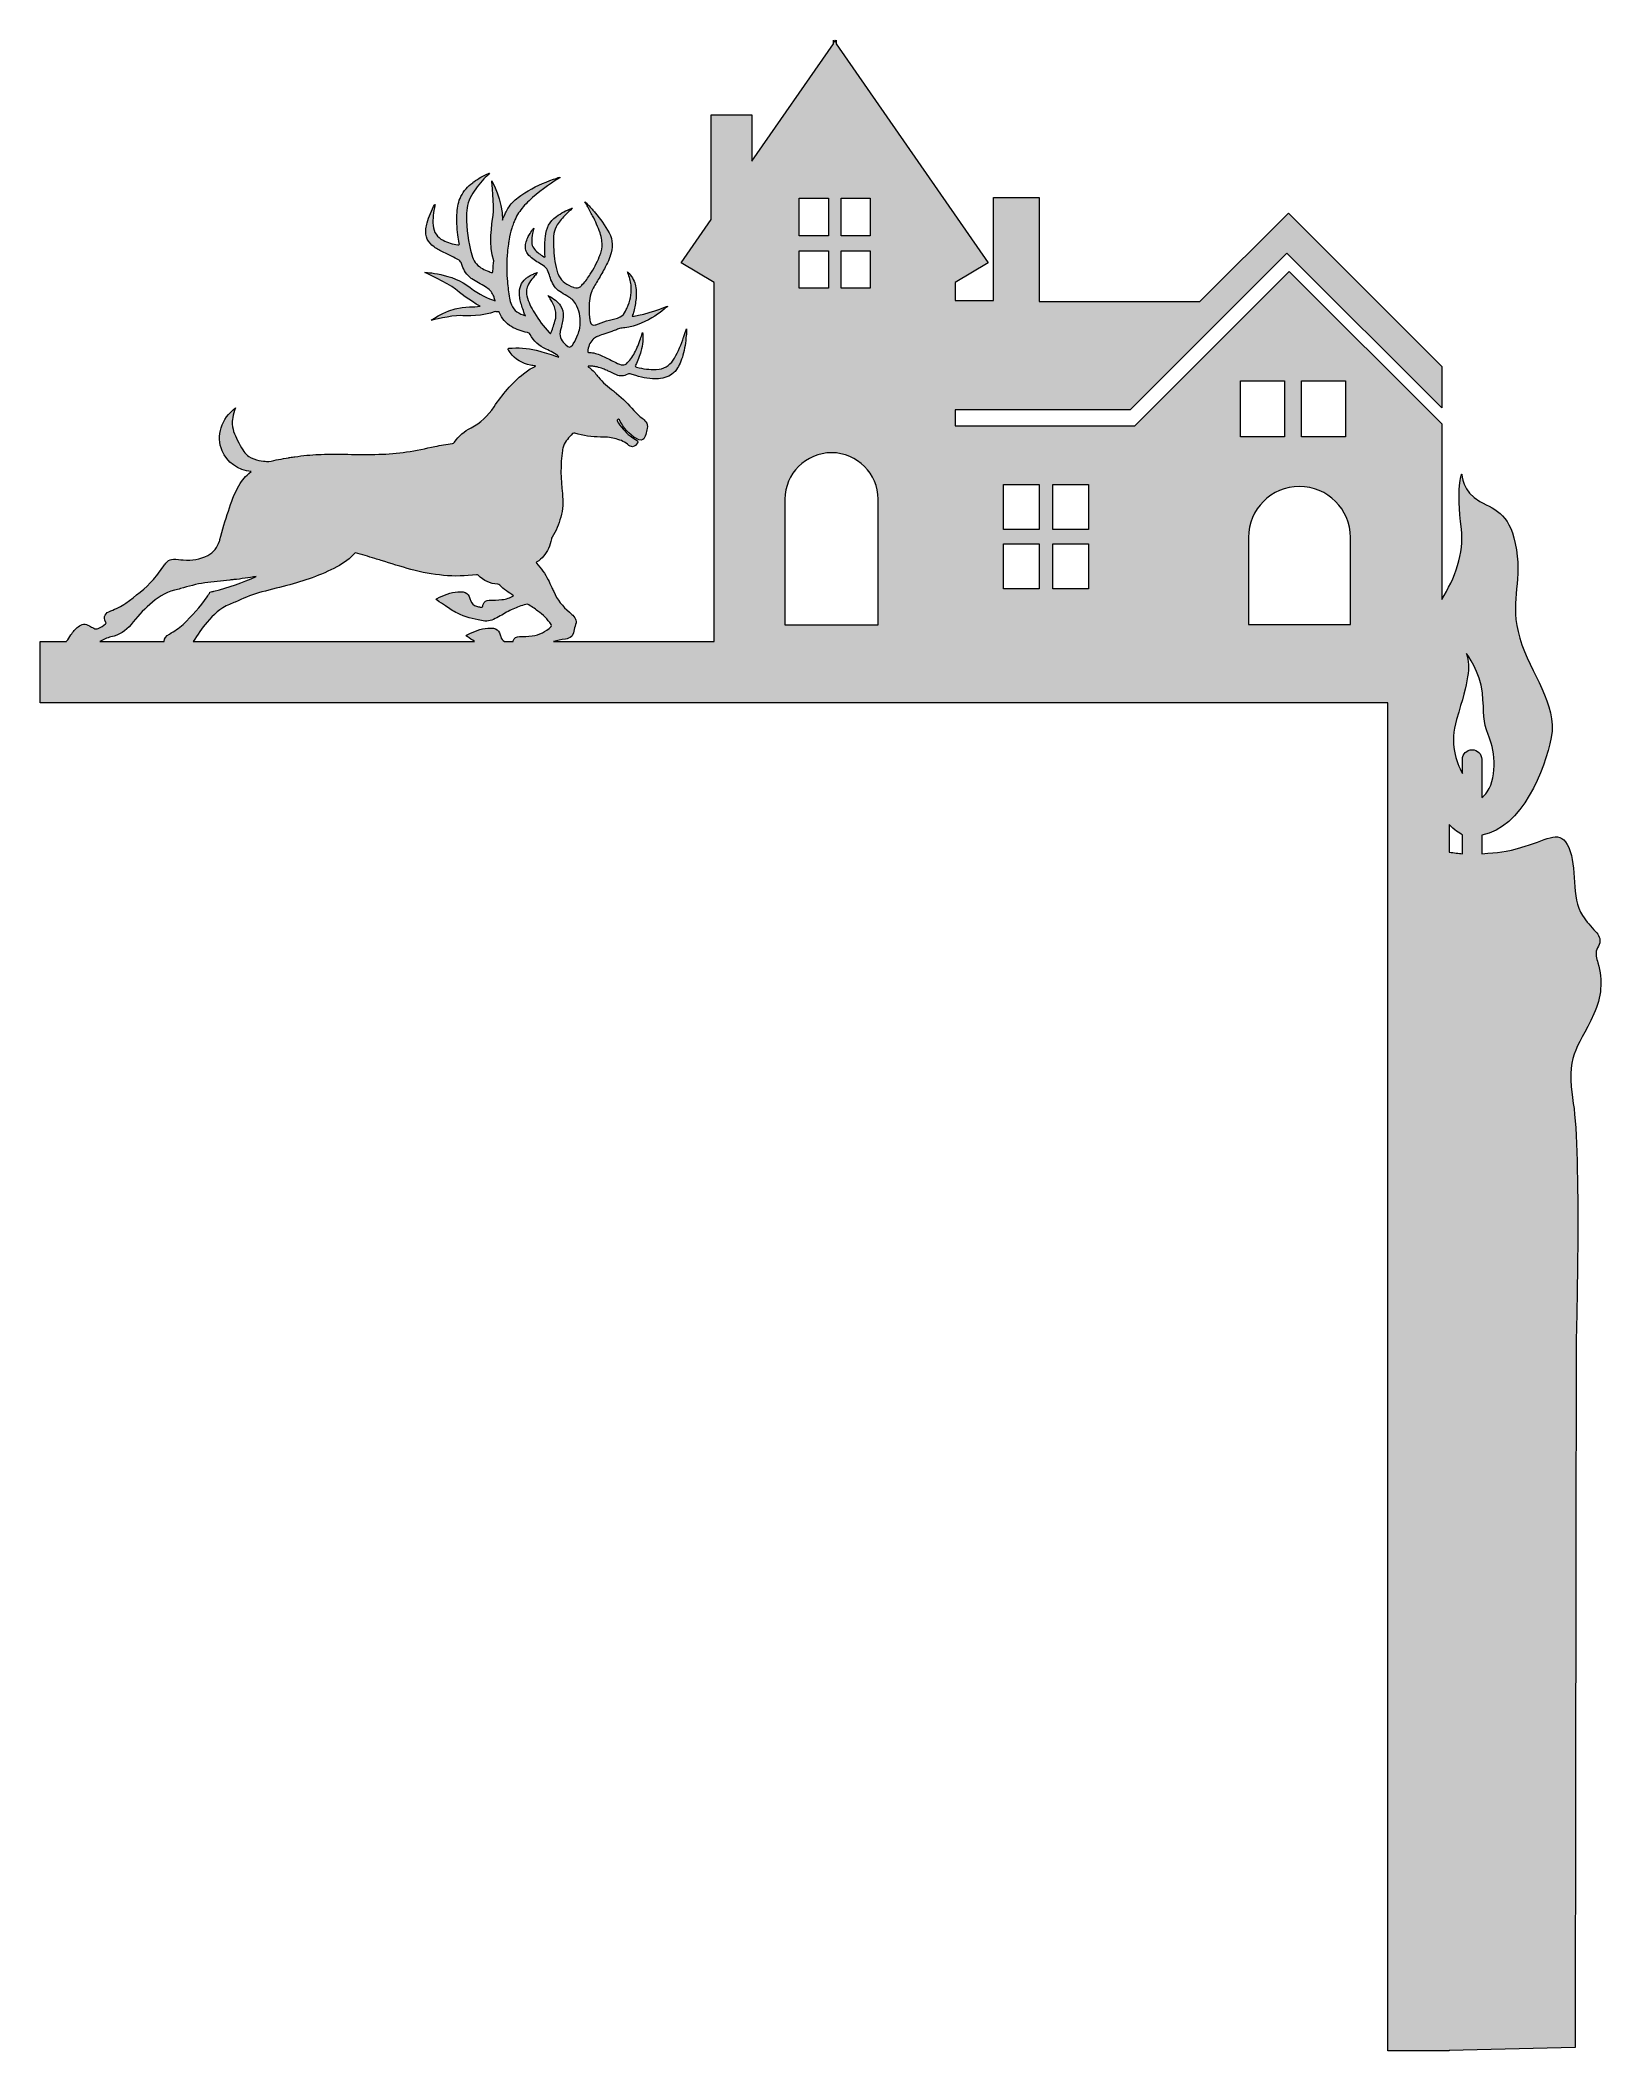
# Model space of a CAD drawing. Extents: x 422 to 2578, y -2886 to -113.
import ezdxf

# ---------------------------------------------------------------- set-up
doc = ezdxf.new("R2010")
doc.units = 0
doc.header["$MEASUREMENT"] = 0
doc.layers.add('Layer 1', color=7, linetype='Continuous')

msp = doc.modelspace()

# ---------------------------------------------------------------- hatches: boundary and pattern name
at = {"layer": 'Layer 1', "true_color": 0xef5622}
h = msp.add_hatch(color=20, dxfattribs=at)
h.dxf.hatch_style = 2
edge = h.paths.add_edge_path()
edge.add_spline(control_points=[(2571.7, -1385.8), (2570, -1379.8), (2568, -1373.3), (2570.1, -1367.4), (2571.3, -1364.2), (2573.5, -1361.5), (2574.3, -1358.3), (2575.7, -1352.7), (2572.6, -1347.1), (2568.8, -1342.8), (2562.2, -1335.6), (2555.9, -1328.9), (2550.5, -1320.6), (2534.2, -1295.6), (2543.4, -1253.3), (2531.7, -1226.8), (2520, -1200.3), (2504.1, -1215.1), (2471.5, -1224.8), (2440.2, -1234.1), (2436.1, -1233.1), (2411.4, -1235.2), (2411.4, -1235.2), (2411.4, -1209.5), (2411.4, -1209.5), (2467.1, -1199.8), (2498.6, -1118.9), (2507.2, -1074.9), (2516.4, -1028), (2478.7, -987.7), (2463.9, -937.8), (2449.1, -887.8), (2466.9, -864.8), (2459.3, -815.9), (2451.7, -767), (2432.8, -761.9), (2408.8, -749.2), (2384.8, -736.4), (2383.8, -711.4), (2383.8, -711.4), (2383.8, -711.4), (2375.7, -729.8), (2383.4, -787.4), (2387.7, -820.6), (2374.2, -855.5), (2356.2, -884.4), (2356.2, -884.4), (2356.2, -642.2), (2356.2, -642.2), (2356.2, -642.2), (2145.9, -431.8), (2145.9, -431.8), (2145.9, -431.8), (1932.8, -644.9), (1932.8, -644.9), (1932.8, -644.9), (1685.1, -644.9), (1685.1, -644.9), (1685.1, -644.9), (1685.1, -622.8), (1685.1, -622.8), (1685.1, -622.8), (1926.4, -622.8), (1926.4, -622.8), (1926.4, -622.8), (2142.5, -406.6), (2142.5, -406.6), (2142.5, -406.6), (2356.2, -620.3), (2356.2, -620.3), (2356.2, -620.3), (2356.2, -562.9), (2356.2, -562.9), (2356.2, -562.9), (2144.7, -351.4), (2144.7, -351.4), (2144.7, -351.4), (2022.7, -473.3), (2022.7, -473.3), (2022.7, -473.3), (1800.9, -473.3), (1800.9, -473.3), (1800.9, -473.3), (1800.9, -329.8), (1800.9, -329.8), (1800.9, -329.8), (1737.9, -329.8), (1737.9, -329.8), (1737.9, -329.8), (1737.9, -472.2), (1737.9, -472.2), (1737.9, -472.2), (1685.1, -472.2), (1685.1, -472.2), (1685.1, -472.2), (1685.1, -447), (1685.1, -447), (1685.1, -447), (1730.6, -420), (1730.6, -420), (1730.6, -420), (1520.5, -118), (1520.5, -118), (1520.5, -118), (1520.5, -113), (1520.5, -113), (1520.5, -113), (1518.7, -115.5), (1518.7, -115.5), (1518.7, -115.5), (1517, -113), (1517, -113), (1517, -113), (1517, -118), (1517, -118), (1517, -118), (1404.4, -279.9), (1404.4, -279.9), (1404.4, -279.9), (1404.4, -215.7), (1404.4, -215.7), (1404.4, -215.7), (1348.3, -215.7), (1348.3, -215.7), (1348.3, -215.7), (1348.3, -360.5), (1348.3, -360.5), (1348.3, -360.5), (1306.9, -420), (1306.9, -420), (1306.9, -420), (1352.4, -447), (1352.4, -447), (1352.4, -447), (1352.4, -942.5), (1352.4, -942.5), (1352.4, -942.5), (1130.6, -942.5), (1130.6, -942.5), (1135.9, -940.9), (1141.4, -939.8), (1147, -939.1), (1150.2, -938.8), (1153, -937.5), (1155.4, -935.4), (1155.7, -935.1), (1155.9, -934.9), (1156.2, -934.6), (1156.2, -934.6), (1158.4, -930.3), (1158.4, -930.3), (1158.8, -927.2), (1159.1, -924.1), (1160.4, -921.2), (1163.1, -914.7), (1162.2, -911.1), (1157.2, -906.2), (1155.7, -904.8), (1154.2, -903.3), (1152.6, -902), (1143.4, -894), (1135.5, -885), (1130.9, -873.5), (1130.1, -871.6), (1129.2, -869.7), (1128.3, -867.8), (1126.6, -864.2), (1125, -860.7), (1123.2, -857.3), (1119, -849), (1113.9, -841.1), (1107, -834.5), (1105.8, -833.4), (1106.8, -833.1), (1107.6, -832.7), (1115, -828.4), (1119.9, -821.7), (1123.7, -814.2), (1125.7, -810), (1127, -805.5), (1127.8, -800.9), (1127.9, -800.1), (1128.2, -799.4), (1128.7, -798.7), (1134.4, -790.2), (1137.9, -780.7), (1140.6, -770.9), (1143.6, -760.3), (1144.2, -749.4), (1142.9, -738.4), (1140.5, -718.6), (1140.2, -698.8), (1143, -678.9), (1143.3, -676.9), (1143.5, -674.8), (1144.4, -672.8), (1147.4, -666.2), (1151.7, -660.6), (1157, -655.7), (1158, -654.8), (1159, -654.7), (1160.2, -655.1), (1171.7, -658.9), (1183.6, -660.2), (1195.6, -660.4), (1202.1, -660.4), (1208.6, -660.5), (1214.9, -662.4), (1221.2, -664.2), (1227.6, -665.8), (1232.8, -670.4), (1235.5, -672.8), (1237.7, -673.9), (1239.7, -673.8), (1242.5, -673.5), (1245.2, -670.8), (1246.5, -668.5), (1246.9, -667.8), (1247.1, -667.5), (1247.1, -667.1), (1247.3, -664.4), (1241.6, -663.3), (1236.4, -658.9), (1232.9, -656), (1229.6, -652.9), (1226.6, -649.4), (1223.7, -645.9), (1220.9, -642.4), (1218.6, -638.2), (1218.2, -637.4), (1218.5, -636.4), (1219.3, -636), (1220, -635.6), (1221, -635.8), (1221.5, -636.6), (1221.5, -636.6), (1221.5, -636.7), (1221.5, -636.7), (1221.5, -636.7), (1221.6, -636.8), (1221.6, -636.8), (1222.9, -639.6), (1225.1, -643.6), (1228.5, -647.9), (1235.5, -656.7), (1248.1, -667.2), (1253.9, -663.9), (1256.1, -662.7), (1257.1, -659.8), (1258.1, -656.9), (1259.1, -654.1), (1258.9, -651.2), (1259.7, -648.5), (1260.7, -645.1), (1260.1, -642), (1258, -639.2), (1256.6, -637.3), (1254.8, -635.6), (1252.8, -634.2), (1248.6, -631.3), (1245, -627.7), (1241.7, -623.8), (1234.2, -615.3), (1226.3, -607.5), (1217.7, -600.3), (1216.2, -599.1), (1214.8, -597.9), (1213.3, -596.8), (1205.8, -591), (1198.6, -585), (1192.6, -577.6), (1191.8, -576.8), (1191.1, -575.9), (1190.5, -575), (1187.3, -570.7), (1183.4, -567.1), (1179.1, -563.8), (1178.8, -563.6), (1178.1, -563.5), (1178.3, -562.8), (1178.9, -562.3), (1179.7, -562.5), (1180.4, -562.5), (1181.9, -562.5), (1183.3, -562.5), (1184.8, -562.7), (1186.8, -562.9), (1188.8, -563.2), (1190.8, -563.7), (1193.6, -564.4), (1196.4, -565.3), (1199.1, -566.3), (1201.1, -567.1), (1203.1, -567.9), (1205, -568.8), (1205.4, -569), (1205.8, -569.1), (1206.1, -569.3), (1209.9, -571.1), (1213.6, -572.9), (1217.4, -574.6), (1222.8, -576.8), (1228, -576.4), (1233, -573.8), (1234.7, -573), (1236, -572.8), (1237.7, -573.5), (1239.9, -574.3), (1242.1, -575), (1244.3, -575.7), (1254.5, -578.6), (1264.7, -580.6), (1275.4, -579.9), (1279.6, -579.7), (1283.6, -578.9), (1287.2, -577.5), (1290.5, -576.2), (1293.5, -574.4), (1296.2, -572), (1297.7, -570.6), (1299.1, -569), (1300.4, -567.2), (1302.4, -564.5), (1304, -561.5), (1305.3, -558.5), (1306.9, -554.9), (1308.2, -551.2), (1309.3, -547.4), (1311.8, -538.6), (1313, -529.6), (1313.8, -520.5), (1313.9, -520.1), (1313.9, -519.7), (1314, -519.2), (1314.2, -516.5), (1314.4, -513.7), (1314, -510.9), (1313, -514.6), (1311.9, -518.1), (1310.6, -521.6), (1310.5, -522), (1310.4, -522.4), (1310.2, -522.8), (1306.8, -532.7), (1303, -542.4), (1297.6, -551.5), (1297.1, -552.5), (1296.5, -553.3), (1295.9, -554.1), (1290.4, -562.2), (1282.8, -566.7), (1272.5, -567.2), (1263.3, -567.6), (1254.3, -566.2), (1245.3, -564), (1243.4, -563.5), (1243.1, -562.9), (1244, -561.1), (1247, -555), (1249.4, -548.8), (1251.2, -542.3), (1252.5, -537.8), (1253.3, -533.1), (1253.8, -528.4), (1254, -526.4), (1254.1, -524.3), (1254.1, -522.2), (1254.1, -520.3), (1253.9, -518.3), (1253.6, -516.3), (1253.2, -516.9), (1253.1, -517.2), (1253, -517.4), (1252.3, -519.9), (1251.6, -522.3), (1250.8, -524.8), (1249.6, -528.3), (1248.3, -531.7), (1246.8, -535.2), (1246.5, -536), (1246.1, -536.9), (1245.7, -537.8), (1243, -543.6), (1240, -549.3), (1236, -554.3), (1235.8, -554.6), (1235.6, -554.8), (1235.4, -555), (1235.2, -555.3), (1235, -555.5), (1234.8, -555.7), (1229.7, -561.7), (1226.4, -562.3), (1218.9, -558.7), (1213.4, -556.1), (1207.9, -553.2), (1202.4, -550.5), (1197.2, -548), (1191.9, -545.6), (1186.3, -544.4), (1183.9, -543.9), (1181.5, -543.6), (1179, -543.6), (1178.2, -543.6), (1177.8, -543.4), (1177.9, -542.5), (1178.6, -536), (1180.4, -530.1), (1185, -525.8), (1186.3, -524.5), (1188, -523.3), (1190, -522.3), (1190.2, -522.2), (1190.5, -522.1), (1190.8, -521.9), (1193.4, -520.7), (1196, -519.8), (1198.7, -518.8), (1202.3, -517.6), (1205.9, -516.4), (1209.6, -515.2), (1211.8, -514.4), (1214, -513.6), (1216.3, -512.8), (1218.1, -512.1), (1219.9, -511.3), (1221.7, -510.6), (1224, -510.2), (1226.4, -509.8), (1228.9, -509.5), (1260.8, -506.2), (1288.1, -479.9), (1288.1, -479.9), (1288.1, -479.9), (1256, -491.9), (1242.1, -493.5), (1241.2, -493.6), (1240.3, -493.7), (1239.2, -493.8), (1239.2, -493.7), (1239.3, -493.6), (1239.3, -493.5), (1240.1, -491.4), (1240.8, -489.3), (1241.4, -487.2), (1243, -481.4), (1244, -475.4), (1244.5, -469.4), (1244.7, -467), (1244.8, -464.5), (1244.8, -462), (1244.9, -458.6), (1244.6, -455.2), (1244, -451.9), (1243.3, -448.9), (1242.3, -446), (1240.8, -443.2), (1239.2, -440.2), (1237.3, -437.3), (1235, -434.8), (1234.3, -434), (1233.6, -433.4), (1232.9, -432.7), (1232.9, -433.2), (1233.1, -433.7), (1233.3, -434.1), (1235.4, -439.5), (1237.2, -444.9), (1237.7, -450.6), (1238.1, -455.3), (1238, -460), (1237.4, -464.6), (1236.7, -469.4), (1235.5, -474), (1233.8, -478.5), (1233, -480.6), (1232.1, -482.6), (1231.1, -484.6), (1230.8, -485.3), (1230.4, -485.9), (1230.1, -486.6), (1228.4, -489.9), (1226.1, -492.7), (1222.8, -494.6), (1221.6, -495.4), (1220.4, -496), (1219.1, -496.6), (1209.3, -498.4), (1198.3, -501.2), (1189.2, -505.7), (1188.8, -505.7), (1188.5, -505.8), (1188.2, -505.8), (1183.7, -506.3), (1182.5, -505.3), (1181.4, -500.9), (1180.8, -498.6), (1180.4, -496.4), (1180.2, -494.1), (1179.9, -491.2), (1179.7, -488.2), (1179.7, -485.3), (1179.6, -476.7), (1179.8, -468.1), (1183.2, -459.9), (1183.3, -459.6), (1183.4, -459.2), (1183.6, -458.9), (1186, -453.4), (1189.5, -448.3), (1192.5, -443.1), (1195.8, -437.5), (1199.1, -431.8), (1202.1, -426), (1202.7, -424.9), (1203.3, -423.7), (1203.9, -422.5), (1205.6, -419), (1207.2, -415.5), (1208.5, -411.8), (1208.7, -411.3), (1208.9, -410.9), (1209, -410.4), (1213, -399.5), (1212.9, -388.9), (1207.3, -378.5), (1202, -368.5), (1195.3, -359.5), (1188.1, -350.9), (1186.7, -349.3), (1185.4, -347.7), (1184, -346.2), (1182.1, -344.1), (1180.2, -342), (1178.3, -340), (1177, -338.6), (1175.7, -337.3), (1174.5, -336), (1174.4, -336.1), (1174.2, -336.2), (1174.1, -336.3), (1174.7, -337.4), (1175.3, -338.5), (1176, -339.6), (1176.3, -340.1), (1176.6, -340.7), (1176.9, -341.2), (1179.6, -345.9), (1182.2, -350.6), (1184.7, -355.3), (1188.6, -362.9), (1192.1, -370.6), (1194.9, -378.7), (1196.1, -382), (1196.9, -385.3), (1197.3, -388.6), (1197.4, -389.1), (1197.5, -389.7), (1197.5, -390.2), (1198, -395.1), (1197.7, -399.9), (1196.3, -404.8), (1196, -406.1), (1195.6, -407.3), (1195.1, -408.6), (1194.7, -409.6), (1194.3, -410.6), (1193.9, -411.6), (1190.5, -420.1), (1186.3, -428.2), (1181.4, -435.9), (1178.2, -440.7), (1174.9, -445.5), (1170.9, -449.7), (1170.3, -450.4), (1169.6, -451.1), (1168.9, -451.8), (1168.4, -452.3), (1167.9, -452.7), (1167.4, -453), (1165, -454.7), (1162.3, -455.1), (1159.4, -454.1), (1159, -454), (1158.7, -453.9), (1158.3, -453.7), (1149.5, -450.7), (1142.4, -445.9), (1138.2, -438), (1138, -437.8), (1137.8, -437.5), (1137.7, -437.2), (1136.6, -435.1), (1135.8, -432.9), (1135.2, -430.4), (1132.5, -419.8), (1131.2, -409), (1130.7, -398.1), (1130.6, -397.7), (1130.6, -397.3), (1130.6, -396.9), (1130.3, -391.1), (1130.6, -385.3), (1131.3, -379.5), (1131.9, -375.3), (1133.4, -371.4), (1135.7, -367.7), (1139.2, -362.5), (1143.3, -357.8), (1147.7, -353.3), (1150.4, -350.7), (1153.1, -348.1), (1156.1, -345.3), (1156.3, -345.1), (1156.5, -344.9), (1156.8, -344.7), (1156.5, -344.8), (1156.2, -344.8), (1156.1, -344.8), (1155.9, -344.8), (1155.8, -344.9), (1155.6, -344.9), (1148.2, -347.8), (1141.2, -351.5), (1134.7, -356.1), (1125, -362.9), (1120.5, -372.4), (1119.4, -383.8), (1118.8, -390.6), (1118.4, -397.4), (1118.6, -404.2), (1118.6, -406.4), (1118.8, -408.7), (1119, -410.9), (1119.1, -412.2), (1118.8, -412.5), (1117.6, -411.8), (1117.5, -411.7), (1117.4, -411.6), (1117.2, -411.6), (1112.5, -408.8), (1108, -405.6), (1104.6, -401.3), (1102.9, -399.1), (1101.4, -396.7), (1100.9, -394), (1100.7, -393.2), (1100.6, -392.4), (1100.6, -391.5), (1100.5, -387.5), (1100.9, -383.4), (1101.8, -379.4), (1102.4, -377.1), (1102.8, -374.7), (1103.3, -372.4), (1101.4, -374.7), (1099.7, -377.1), (1098.3, -379.6), (1097.1, -381.4), (1096.1, -383.3), (1095.2, -385.3), (1094.1, -387.7), (1093.2, -390.2), (1092.5, -392.8), (1091.7, -395.6), (1091.7, -398.2), (1092.1, -400.7), (1092.6, -403), (1093.5, -405.2), (1094.8, -407.2), (1095.4, -408.1), (1096.1, -409), (1096.8, -409.8), (1101, -414.6), (1106.5, -418), (1112, -420.9), (1115, -422.5), (1117.7, -424.4), (1119.8, -426.7), (1121.9, -428.9), (1123.4, -431.6), (1124.3, -434.8), (1125.1, -437.7), (1126.2, -440.5), (1127.2, -443.3), (1129.5, -450.1), (1133.4, -455.7), (1139.5, -459.6), (1142.6, -461.7), (1145.8, -463.7), (1149, -465.8), (1151, -467), (1153, -468.2), (1154.9, -469.5), (1157.4, -471.2), (1159.6, -473.3), (1161.1, -476.2), (1166, -485.5), (1168, -494.7), (1167.6, -503.7), (1167.4, -505.9), (1167.2, -508.1), (1166.8, -510.3), (1166.2, -513.3), (1165.4, -516.2), (1164.3, -519.1), (1162.8, -523.4), (1160.7, -527.7), (1158, -532), (1157.6, -532.7), (1157.1, -533.3), (1156.7, -533.8), (1154.1, -537.2), (1151.9, -536.9), (1147.8, -533.4), (1142.2, -528.6), (1138.6, -522.9), (1139.8, -515.5), (1139.9, -514.6), (1140.1, -513.7), (1140.4, -512.8), (1140.4, -512.6), (1140.4, -512.5), (1140.5, -512.4), (1141, -510.7), (1141.4, -508.8), (1141.8, -507.1), (1142.4, -504.3), (1143, -501.5), (1143.5, -498.7), (1143.9, -497.1), (1144, -495.6), (1144.1, -494.1), (1144.4, -488.5), (1143, -483.6), (1140.3, -479.3), (1136.8, -473.8), (1131, -469.3), (1123.8, -465.6), (1123.5, -465.4), (1123.1, -465.3), (1122.8, -465.1), (1123.1, -465.5), (1123.3, -465.9), (1123.6, -466.2), (1124.5, -467.5), (1125.3, -468.6), (1126.1, -469.8), (1132.5, -479.1), (1136.2, -489), (1132.7, -500.6), (1130.9, -506.5), (1129.1, -512.3), (1126.5, -518.1), (1125.8, -517.4), (1125.3, -516.8), (1124.7, -516.3), (1116.9, -507.9), (1110.1, -498.9), (1104.3, -489.1), (1099.9, -481.7), (1095.9, -474.1), (1094, -465.6), (1092.7, -460), (1093.2, -454.7), (1096.1, -449.7), (1097.9, -446.5), (1100.1, -443.5), (1102.4, -440.6), (1102.4, -440.6), (1102.4, -440.6), (1102.4, -440.6), (1103.8, -438.9), (1105.3, -437.3), (1106.8, -435.7), (1106.9, -435.6), (1107, -435.5), (1107.1, -435.4), (1107.6, -435), (1108.2, -434.5), (1108.3, -433.5), (1107.7, -433.7), (1107, -433.9), (1106.4, -434.1), (1104.8, -434.6), (1103.2, -435.3), (1101.7, -436), (1099.5, -436.9), (1097.5, -438.1), (1095.5, -439.4), (1094.4, -440.2), (1093.4, -440.9), (1092.4, -441.8), (1086, -447.3), (1083, -454.5), (1083.7, -463.6), (1083.8, -464.8), (1083.9, -466), (1084.1, -467.2), (1084.9, -472.8), (1086.3, -478.2), (1088.2, -483.6), (1089.3, -486.7), (1090.5, -489.7), (1091.8, -493.2), (1083.5, -489.9), (1075.8, -486.8), (1072.5, -477.9), (1071.4, -474.9), (1070.5, -471.8), (1070, -468.7), (1068.7, -461.1), (1067.7, -453.5), (1067.1, -445.9), (1066.6, -440.4), (1066.2, -434.8), (1066.1, -429.2), (1066.1, -427.6), (1066.1, -426), (1066.1, -424.4), (1066.1, -418), (1066.4, -411.7), (1067, -405.3), (1067.3, -401.6), (1067.8, -397.9), (1068.4, -394.1), (1068.7, -392), (1069, -390), (1069.4, -388), (1070.3, -382.7), (1071.6, -377.5), (1073.1, -372.4), (1073.9, -369.8), (1074.7, -367.2), (1075.7, -364.7), (1076.1, -363.8), (1076.4, -362.9), (1076.8, -362), (1077, -361.6), (1077.2, -361.2), (1077.3, -360.8), (1077.3, -360.8), (1077.4, -360.8), (1077.4, -360.8), (1080.3, -354.1), (1084.3, -348.1), (1088.9, -342.7), (1091.4, -339.8), (1094.1, -337), (1096.9, -334.4), (1109.8, -322.5), (1123.9, -312.5), (1138.7, -303.1), (1139, -302.9), (1139.7, -302.9), (1139.4, -301.7), (1136.5, -302.8), (1133.6, -303.8), (1130.8, -304.8), (1117, -309.7), (1103.6, -315.5), (1091.2, -323.4), (1089.4, -324.5), (1087.6, -325.8), (1085.8, -327), (1083, -329), (1080.3, -331.1), (1077.8, -333.3), (1072.7, -337.9), (1068.4, -343.1), (1065.3, -349.5), (1064.8, -350.4), (1064.4, -351.4), (1064, -352.3), (1063.5, -353.2), (1063.1, -354.1), (1062.7, -355.1), (1062.7, -355.1), (1062.7, -355.2), (1062.7, -355.2), (1061.8, -357.2), (1061, -359.2), (1060.3, -361.2), (1060.3, -333), (1045.4, -306.8), (1045.4, -306.8), (1045.4, -306.8), (1049.2, -340.9), (1047.3, -354.8), (1045.8, -365.5), (1040.7, -396.8), (1048.4, -417.1), (1047.8, -421.9), (1047.4, -426.8), (1047, -431.7), (1047, -432.5), (1046.8, -433), (1046.5, -433.3), (1046.2, -433.6), (1045.6, -433.6), (1044.8, -433.3), (1042.9, -432.5), (1040.9, -431.9), (1039, -431.2), (1036, -429.9), (1033.2, -428.5), (1030.6, -426.9), (1024.5, -422.8), (1020.1, -417.2), (1017.9, -409.1), (1013.2, -391.5), (1010.7, -373.6), (1010.6, -355.4), (1010.6, -345.4), (1012.3, -335.8), (1017.5, -327.1), (1022.4, -318.9), (1028.2, -311.4), (1034.7, -304.3), (1037.2, -301.7), (1039.8, -299.1), (1042.3, -296.5), (1041.8, -296.2), (1041.5, -296.5), (1041.2, -296.6), (1033.9, -299.8), (1027.1, -303.6), (1020.7, -308.4), (1020.2, -308.7), (1019.7, -309.1), (1019.2, -309.5), (1012.6, -314.7), (1006.8, -320.7), (1002.9, -328.5), (999.4, -335.4), (998.2, -342.9), (997.6, -350.6), (996.9, -361), (997.4, -371.3), (998.8, -381.6), (999.3, -385.5), (999.9, -389.3), (1000.6, -393.2), (1001, -395), (1000.7, -395.5), (998.8, -395.2), (991.6, -394.2), (984.7, -392.5), (978.3, -389), (970, -384.7), (965.4, -378), (964.6, -368.6), (963.8, -359.2), (965.1, -350), (967, -340.9), (967.1, -340.4), (967.6, -339.9), (966.8, -339.4), (962.5, -347.6), (958.5, -355.9), (956.2, -364.9), (955.5, -367.5), (955, -370.3), (954.7, -373.1), (953.3, -383.7), (957.3, -391.9), (965.8, -398.1), (970, -401.1), (974.6, -403.3), (979.2, -405.6), (986.3, -409), (993.6, -412.1), (1000.3, -416.5), (1002.1, -417.7), (1003.2, -419.1), (1003.8, -421.2), (1005.9, -428.3), (1009.3, -434.6), (1014.8, -439.5), (1014.8, -439.5), (1014.8, -439.5), (1014.8, -439.5), (1015.8, -440.5), (1016.8, -441.3), (1018, -442.1), (1023.9, -446.3), (1030.5, -449.4), (1036.8, -453.2), (1041.6, -456.1), (1045.4, -459.7), (1047.6, -464.8), (1048, -465.5), (1048.3, -466.3), (1048.6, -467.2), (1049.1, -468.9), (1049.7, -470.6), (1050.3, -472.3), (1040.3, -469.2), (1027.8, -463.8), (1015.9, -454.2), (991, -434), (953.1, -433.3), (953.1, -433.3), (953.1, -433.3), (984.3, -447.6), (995.3, -456.3), (1001.1, -460.9), (1014.6, -472.2), (1029.5, -479.9), (1024.9, -480.7), (1019.9, -481.1), (1014.6, -480.9), (987.6, -480.2), (961.9, -499.2), (961.9, -499.2), (961.9, -499.2), (990, -492.7), (1001.8, -492.9), (1010.2, -493), (1034, -494), (1050.3, -487.3), (1052.1, -487.6), (1053.9, -487.8), (1055.6, -487.8), (1055.8, -488.1), (1055.9, -488.5), (1056, -488.8), (1059.5, -496.8), (1064.7, -503.5), (1072.6, -508.1), (1079.5, -512.1), (1086.9, -514.7), (1094.7, -516.1), (1096.5, -516.4), (1097.5, -517.2), (1098.3, -518.7), (1103.6, -527.9), (1110.7, -535), (1120.6, -539.1), (1123.8, -540.4), (1126.8, -542), (1129.9, -543.7), (1132.9, -545.3), (1135.7, -547.4), (1138.2, -549.9), (1137.5, -550.3), (1137.1, -550), (1136.6, -549.8), (1128.4, -546.6), (1120.1, -544), (1111.6, -541.8), (1099.2, -538.8), (1086.6, -536.7), (1073.7, -537.6), (1071.8, -537.7), (1068.9, -537.2), (1068.2, -538.7), (1067.6, -540.2), (1069.6, -542.2), (1070.7, -543.8), (1077.6, -553.7), (1087.6, -558.6), (1099, -561.2), (1101.2, -561.7), (1103.5, -561.9), (1105.9, -562.2), (1105.6, -563), (1105.1, -563.1), (1104.6, -563.4), (1099, -565.7), (1094.2, -569.4), (1089.4, -573), (1081, -579.3), (1073.7, -586.6), (1067, -594.5), (1060.4, -602.3), (1054.3, -610.3), (1048.6, -618.7), (1040.3, -630.9), (1030.2, -640.9), (1016.9, -647.7), (1007.8, -652.4), (999.8, -658.7), (994.2, -667.6), (993.4, -668.8), (992.5, -669.2), (991.2, -669.4), (983.1, -670.3), (975, -671.8), (967, -673.5), (954.1, -676.1), (941.1, -678.8), (928, -681), (915.3, -683.1), (902.4, -683.8), (889.5, -684.1), (875.3, -684.5), (861, -684.4), (846.8, -684.2), (834.5, -684), (822.3, -683.8), (810, -684.3), (809, -684.3), (808, -684.3), (807, -684.4), (795.9, -684.9), (784.8, -686), (773.9, -687.6), (771.6, -687.9), (769.3, -688.2), (767, -688.6), (766.4, -688.7), (765.7, -688.8), (765, -688.9), (755.9, -690.4), (746.9, -692.2), (737.8, -694.2), (736.5, -694.4), (735.6, -694.1), (734.5, -694), (730.7, -693.7), (718.9, -692.8), (710.2, -687.1), (704.7, -683.5), (702, -678.5), (696.6, -668.5), (691.7, -659.3), (688, -652.4), (687.5, -642.5), (687.3, -638.1), (687.5, -629.9), (692.1, -620.3), (672.3, -634.2), (664.9, -659.2), (673.3, -679.3), (679.9, -695.1), (695.5, -706.1), (713.5, -708), (704.9, -714.9), (701.5, -718.9), (696.6, -727.5), (690.2, -738.5), (686, -750.5), (682, -762.5), (677.6, -775.5), (674.1, -788.7), (670.4, -801.8), (670.2, -802.6), (670, -803.3), (669.7, -804), (666.9, -812.6), (661.8, -819.2), (653.6, -823.6), (643, -829.2), (631.7, -830.9), (619.9, -829.9), (615.4, -829.5), (610.8, -828.8), (606.2, -828.9), (602.9, -829), (600, -830.1), (597.7, -832.4), (596.4, -833.8), (595.1, -835.2), (594, -836.7), (588.8, -843.4), (584.4, -850.6), (578.7, -856.9), (567.4, -869.4), (554, -879.6), (540.4, -889.6), (534.1, -894.2), (526.9, -897.1), (519.8, -900.1), (512.4, -903.2), (508.6, -907), (513, -916.2), (513.4, -917), (513.3, -917.4), (512.6, -918), (509.5, -920.5), (506.3, -923), (502.6, -924.4), (500.4, -925.2), (498.3, -925.3), (496.2, -924.1), (494.3, -923), (492.3, -922), (490.3, -920.8), (484.8, -917.6), (479.6, -918), (474.7, -922), (470.8, -925.2), (467.7, -929.1), (464.8, -933.3), (462.8, -936.2), (460.8, -939.2), (458.9, -942.1), (458.8, -942.2), (458.8, -942.3), (458.7, -942.5), (458.7, -942.5), (422.4, -942.5), (422.4, -942.5), (422.4, -942.5), (422.4, -1027), (422.4, -1027), (422.4, -1027), (2281.9, -1027), (2281.9, -1027), (2281.9, -1027), (2281.9, -1226.6), (2281.9, -1226.6), (2281.9, -1226.6), (2281.9, -2886.5), (2281.9, -2886.5), (2281.9, -2886.5), (2341.6, -2886.5), (2341.6, -2886.5), (2341.6, -2886.5), (2366.5, -2886.5), (2366.5, -2886.5), (2366.5, -2886.5), (2366.5, -2885.9), (2366.5, -2885.9), (2366.5, -2885.9), (2540.5, -2882), (2540.5, -2882), (2540.5, -2882), (2540.5, -2859), (2540.5, -2859), (2540.5, -2859), (2541.9, -1899.2), (2541.9, -1899.2), (2541.9, -1899.2), (2548.7, -1649.1), (2537.8, -1579.7), (2526.9, -1510.4), (2541.9, -1509.1), (2566.3, -1456), (2576.9, -1433.2), (2578.5, -1410.1), (2571.7, -1385.8)], knot_values=[0, 0, 0, 0, 1, 1, 1, 2, 2, 2, 3, 3, 3, 4, 4, 4, 5, 5, 5, 6, 6, 6, 7, 7, 7, 8, 8, 8, 9, 9, 9, 10, 10, 10, 11, 11, 11, 12, 12, 12, 13, 13, 13, 14, 14, 14, 15, 15, 15, 16, 16, 16, 17, 17, 17, 18, 18, 18, 19, 19, 19, 20, 20, 20, 21, 21, 21, 22, 22, 22, 23, 23, 23, 24, 24, 24, 25, 25, 25, 26, 26, 26, 27, 27, 27, 28, 28, 28, 29, 29, 29, 30, 30, 30, 31, 31, 31, 32, 32, 32, 33, 33, 33, 34, 34, 34, 35, 35, 35, 36, 36, 36, 37, 37, 37, 38, 38, 38, 39, 39, 39, 40, 40, 40, 41, 41, 41, 42, 42, 42, 43, 43, 43, 44, 44, 44, 45, 45, 45, 46, 46, 46, 47, 47, 47, 48, 48, 48, 49, 49, 49, 50, 50, 50, 51, 51, 51, 52, 52, 52, 53, 53, 53, 54, 54, 54, 55, 55, 55, 56, 56, 56, 57, 57, 57, 58, 58, 58, 59, 59, 59, 60, 60, 60, 61, 61, 61, 62, 62, 62, 63, 63, 63, 64, 64, 64, 65, 65, 65, 66, 66, 66, 67, 67, 67, 68, 68, 68, 69, 69, 69, 70, 70, 70, 71, 71, 71, 72, 72, 72, 73, 73, 73, 74, 74, 74, 75, 75, 75, 76, 76, 76, 77, 77, 77, 78, 78, 78, 79, 79, 79, 80, 80, 80, 81, 81, 81, 82, 82, 82, 83, 83, 83, 84, 84, 84, 85, 85, 85, 86, 86, 86, 87, 87, 87, 88, 88, 88, 89, 89, 89, 90, 90, 90, 91, 91, 91, 92, 92, 92, 93, 93, 93, 94, 94, 94, 95, 95, 95, 96, 96, 96, 97, 97, 97, 98, 98, 98, 99, 99, 99, 100, 100, 100, 101, 101, 101, 102, 102, 102, 103, 103, 103, 104, 104, 104, 105, 105, 105, 106, 106, 106, 107, 107, 107, 108, 108, 108, 109, 109, 109, 110, 110, 110, 111, 111, 111, 112, 112, 112, 113, 113, 113, 114, 114, 114, 115, 115, 115, 116, 116, 116, 117, 117, 117, 118, 118, 118, 119, 119, 119, 120, 120, 120, 121, 121, 121, 122, 122, 122, 123, 123, 123, 124, 124, 124, 125, 125, 125, 126, 126, 126, 127, 127, 127, 128, 128, 128, 129, 129, 129, 130, 130, 130, 131, 131, 131, 132, 132, 132, 133, 133, 133, 134, 134, 134, 135, 135, 135, 136, 136, 136, 137, 137, 137, 138, 138, 138, 139, 139, 139, 140, 140, 140, 141, 141, 141, 142, 142, 142, 143, 143, 143, 144, 144, 144, 145, 145, 145, 146, 146, 146, 147, 147, 147, 148, 148, 148, 149, 149, 149, 150, 150, 150, 151, 151, 151, 152, 152, 152, 153, 153, 153, 154, 154, 154, 155, 155, 155, 156, 156, 156, 157, 157, 157, 158, 158, 158, 159, 159, 159, 160, 160, 160, 161, 161, 161, 162, 162, 162, 163, 163, 163, 164, 164, 164, 165, 165, 165, 166, 166, 166, 167, 167, 167, 168, 168, 168, 169, 169, 169, 170, 170, 170, 171, 171, 171, 172, 172, 172, 173, 173, 173, 174, 174, 174, 175, 175, 175, 176, 176, 176, 177, 177, 177, 178, 178, 178, 179, 179, 179, 180, 180, 180, 181, 181, 181, 182, 182, 182, 183, 183, 183, 184, 184, 184, 185, 185, 185, 186, 186, 186, 187, 187, 187, 188, 188, 188, 189, 189, 189, 190, 190, 190, 191, 191, 191, 192, 192, 192, 193, 193, 193, 194, 194, 194, 195, 195, 195, 196, 196, 196, 197, 197, 197, 198, 198, 198, 199, 199, 199, 200, 200, 200, 201, 201, 201, 202, 202, 202, 203, 203, 203, 204, 204, 204, 205, 205, 205, 206, 206, 206, 207, 207, 207, 208, 208, 208, 209, 209, 209, 210, 210, 210, 211, 211, 211, 212, 212, 212, 213, 213, 213, 214, 214, 214, 215, 215, 215, 216, 216, 216, 217, 217, 217, 218, 218, 218, 219, 219, 219, 220, 220, 220, 221, 221, 221, 222, 222, 222, 223, 223, 223, 224, 224, 224, 225, 225, 225, 226, 226, 226, 227, 227, 227, 228, 228, 228, 229, 229, 229, 230, 230, 230, 231, 231, 231, 232, 232, 232, 233, 233, 233, 234, 234, 234, 235, 235, 235, 236, 236, 236, 237, 237, 237, 238, 238, 238, 239, 239, 239, 240, 240, 240, 241, 241, 241, 242, 242, 242, 243, 243, 243, 244, 244, 244, 245, 245, 245, 246, 246, 246, 247, 247, 247, 248, 248, 248, 249, 249, 249, 250, 250, 250, 251, 251, 251, 252, 252, 252, 253, 253, 253, 254, 254, 254, 255, 255, 255, 256, 256, 256, 257, 257, 257, 258, 258, 258, 259, 259, 259, 260, 260, 260, 261, 261, 261, 262, 262, 262, 263, 263, 263, 264, 264, 264, 265, 265, 265, 266, 266, 266, 267, 267, 267, 268, 268, 268, 269, 269, 269, 270, 270, 270, 271, 271, 271, 272, 272, 272, 273, 273, 273, 274, 274, 274, 275, 275, 275, 276, 276, 276, 277, 277, 277, 278, 278, 278, 279, 279, 279, 280, 280, 280, 281, 281, 281, 282, 282, 282, 283, 283, 283, 284, 284, 284, 285, 285, 285, 286, 286, 286, 287, 287, 287, 288, 288, 288, 289, 289, 289, 290, 290, 290, 291, 291, 291, 292, 292, 292, 293, 293, 293, 294, 294, 294, 295, 295, 295, 296, 296, 296, 297, 297, 297, 298, 298, 298, 299, 299, 299, 300, 300, 300, 301, 301, 301, 302, 302, 302, 303, 303, 303, 304, 304, 304, 305, 305, 305, 306, 306, 306, 307, 307, 307, 308, 308, 308, 309, 309, 309, 310, 310, 310, 311, 311, 311, 312, 312, 312, 313, 313, 313, 314, 314, 314, 315, 315, 315, 316, 316, 316, 317, 317, 317, 318, 318, 318, 319, 319, 319, 320, 320, 320, 321, 321, 321, 322, 322, 322, 323, 323, 323, 324, 324, 324, 325, 325, 325, 326, 326, 326, 327, 327, 327, 328, 328, 328, 329, 329, 329, 330, 330, 330, 331, 331, 331, 332, 332, 332, 333, 333, 333, 334, 334, 334, 335, 335, 335, 336, 336, 336, 337, 337, 337, 338, 338, 338, 339, 339, 339, 340, 340, 340, 341, 341, 341, 342, 342, 342, 343, 343, 343, 344, 344, 344, 345, 345, 345, 346, 346, 346, 347, 347, 347, 348, 348, 348, 349, 349, 349, 350, 350, 350, 351, 351, 351, 352, 352, 352, 353, 353, 353, 354, 354, 354, 355, 355, 355, 356, 356, 356, 357, 357, 357, 358, 358, 358, 359, 359, 359, 360, 360, 360, 361, 361, 361, 362, 362, 362, 363, 363, 363, 364, 364, 364, 365, 365, 365, 366, 366, 366, 367, 367, 367, 368, 368, 368, 369, 369, 369, 370, 370, 370, 371, 371, 371, 372, 372, 372, 373, 373, 373, 374, 374, 374, 375, 375, 375, 376, 376, 376, 377, 377, 377, 378, 378, 378, 379, 379, 379, 380, 380, 380, 381, 381, 381, 382, 382, 382, 383, 383, 383, 384, 384, 384, 385, 385, 385, 386, 386, 386, 387, 387, 387, 388, 388, 388, 389, 389, 389, 390, 390, 390, 391, 391, 391, 392, 392, 392, 393, 393, 393, 394, 394, 394, 395, 395, 395, 396, 396, 396, 397, 397, 397, 398, 398, 398, 399, 399, 399, 400, 400, 400, 401, 401, 401, 402, 402, 402, 403, 403, 403, 404, 404, 404, 405, 405, 405, 406, 406, 406, 407, 407, 407, 408, 408, 408, 409, 409, 409, 410, 410, 410, 411, 411, 411, 412, 412, 412, 413, 413, 413, 414, 414, 414, 414], degree=3, periodic=1)
h.paths.add_polyline_path([(2162.8, -583), (2223.5, -583), (2223.5, -660), (2162.8, -660)])
edge = h.paths.add_edge_path()
edge.add_spline(control_points=[(2159.9, -728.6), (2198.7, -728.6), (2230.2, -760.1), (2230.2, -798.9), (2230.2, -798.9), (2230.2, -918.9), (2230.2, -918.9), (2230.2, -918.9), (2089.5, -918.9), (2089.5, -918.9), (2089.5, -918.9), (2089.5, -798.9), (2089.5, -798.9), (2089.5, -760.1), (2121, -728.6), (2159.9, -728.6)], knot_values=[0, 0, 0, 0, 1, 1, 1, 2, 2, 2, 3, 3, 3, 4, 4, 4, 5, 5, 5, 5], degree=3, periodic=1)
h.paths.add_polyline_path([(2078.7, -583), (2139.4, -583), (2139.4, -660), (2078.7, -660)])
h.paths.add_polyline_path([(1819.7, -725.7), (1868.8, -725.7), (1868.8, -788), (1819.7, -788)])
h.paths.add_polyline_path([(1819.7, -807.6), (1868.8, -807.6), (1868.8, -869.8), (1819.7, -869.8)])
h.paths.add_polyline_path([(1751.8, -725.7), (1800.8, -725.7), (1800.8, -788), (1751.8, -788)])
h.paths.add_polyline_path([(1751.8, -807.6), (1800.8, -807.6), (1800.8, -869.8), (1751.8, -869.8)])
h.paths.add_polyline_path([(1527.5, -330.9), (1567.8, -330.9), (1567.8, -382.6), (1527.5, -382.6)])
h.paths.add_polyline_path([(1527.5, -403.3), (1567.8, -403.3), (1567.8, -454.9), (1527.5, -454.9)])
h.paths.add_polyline_path([(1469.7, -330.9), (1510, -330.9), (1510, -382.6), (1469.7, -382.6)])
h.paths.add_polyline_path([(1469.7, -403.3), (1510, -403.3), (1510, -454.9), (1469.7, -454.9)])
edge = h.paths.add_edge_path()
edge.add_spline(control_points=[(1450, -746.3), (1450, -710.8), (1478.8, -682), (1514.4, -682), (1532.1, -682), (1548.2, -689.2), (1559.9, -700.8), (1571.5, -712.5), (1578.7, -728.5), (1578.7, -746.3), (1578.7, -746.3), (1578.7, -919.2), (1578.7, -919.2), (1578.7, -919.2), (1450, -919.2), (1450, -919.2), (1450, -919.2), (1450, -746.3), (1450, -746.3)], knot_values=[0, 0, 0, 0, 1, 1, 1, 2, 2, 2, 3, 3, 3, 4, 4, 4, 5, 5, 5, 6, 6, 6, 6], degree=3, periodic=1)
edge = h.paths.add_edge_path()
edge.add_spline(control_points=[(762.5, -865.2), (786.5, -859), (809.7, -851.1), (831.6, -839.4), (841.3, -834.2), (850, -828), (857.2, -820), (866.3, -822.3), (875.2, -825.2), (884.2, -828), (887, -828.9), (889.8, -829.8), (892.7, -830.6), (906.4, -834.9), (920.1, -839.1), (934, -843), (963.7, -851.2), (993.9, -854.3), (1024.6, -850.4), (1025.5, -850.3), (1026.1, -850.4), (1026.7, -851.1), (1034, -858.8), (1043.3, -862.4), (1053.7, -863.5), (1054.7, -863.5), (1055.6, -863.8), (1056.4, -864.6), (1062.3, -870.2), (1068.8, -874.9), (1075.7, -879.3), (1070.8, -882.2), (1065.4, -884.1), (1059.4, -884.6), (1053.6, -885.2), (1047.9, -885.5), (1042.1, -885.6), (1038, -885.6), (1035, -887.2), (1033.4, -891.2), (1032.9, -892.5), (1033.6, -894.7), (1031.9, -895), (1030.4, -895.3), (1028.8, -894.7), (1027.3, -894.5), (1026.4, -894.3), (1025.5, -894), (1024.6, -893.8), (1020.4, -892.5), (1017.5, -890), (1016.2, -885.6), (1015.7, -883.9), (1015.1, -882.2), (1014.4, -880.5), (1012.9, -876.8), (1010.2, -874.6), (1006.2, -874.1), (1003.7, -873.7), (1001.1, -873.7), (998.6, -873.9), (988.4, -874.7), (979.1, -878.5), (970.1, -883.1), (968.2, -884.1), (968.2, -884.4), (970.1, -885.6), (974, -888.2), (977.8, -890.8), (981.7, -893.3), (987, -896.9), (992.2, -900.7), (998, -903.5), (1008.5, -908.7), (1019.8, -911.2), (1031.1, -913.6), (1037.8, -915.1), (1044.2, -914), (1050.2, -910.9), (1053.4, -909.3), (1056.5, -907.7), (1059.4, -905.9), (1065.1, -902.3), (1070.9, -899.2), (1076.9, -896.7), (1082.6, -894.2), (1088.5, -892.2), (1094.6, -890.8), (1099.6, -893.8), (1104.5, -897), (1109.1, -900.4), (1116.2, -905.6), (1122.6, -911.5), (1127.3, -919.1), (1127.8, -920), (1128.4, -920.7), (1127.3, -921.7), (1119.9, -928.8), (1111.4, -933.8), (1101, -934.7), (1095.2, -935.3), (1089.5, -935.7), (1083.8, -935.7), (1079.6, -935.7), (1076.6, -937.3), (1075.1, -941.3), (1074.9, -941.7), (1074.9, -942.1), (1074.8, -942.5), (1074.8, -942.5), (1062.9, -942.5), (1062.9, -942.5), (1060.5, -941), (1058.7, -938.8), (1057.9, -935.7), (1057.4, -934), (1056.7, -932.3), (1056, -930.6), (1054.5, -926.9), (1051.8, -924.7), (1047.8, -924.2), (1045.3, -923.9), (1042.7, -923.8), (1040.2, -924), (1030, -924.8), (1020.7, -928.6), (1011.7, -933.2), (1009.8, -934.2), (1009.8, -934.5), (1011.7, -935.7), (1015.1, -938), (1018.4, -940.2), (1021.8, -942.5), (1021.8, -942.5), (633.6, -942.5), (633.6, -942.5), (639.3, -933.1), (645.4, -924.1), (652.7, -915.9), (661.5, -905.8), (670.7, -896.2), (683.7, -891.3), (686.3, -890.3), (688.9, -889.1), (691.5, -888), (702.1, -883.5), (712.3, -878.3), (723.4, -875.4), (736.4, -871.9), (749.5, -868.6), (762.5, -865.2)], knot_values=[0, 0, 0, 0, 1, 1, 1, 2, 2, 2, 3, 3, 3, 4, 4, 4, 5, 5, 5, 6, 6, 6, 7, 7, 7, 8, 8, 8, 9, 9, 9, 10, 10, 10, 11, 11, 11, 12, 12, 12, 13, 13, 13, 14, 14, 14, 15, 15, 15, 16, 16, 16, 17, 17, 17, 18, 18, 18, 19, 19, 19, 20, 20, 20, 21, 21, 21, 22, 22, 22, 23, 23, 23, 24, 24, 24, 25, 25, 25, 26, 26, 26, 27, 27, 27, 28, 28, 28, 29, 29, 29, 30, 30, 30, 31, 31, 31, 32, 32, 32, 33, 33, 33, 34, 34, 34, 35, 35, 35, 36, 36, 36, 37, 37, 37, 38, 38, 38, 39, 39, 39, 40, 40, 40, 41, 41, 41, 42, 42, 42, 43, 43, 43, 44, 44, 44, 45, 45, 45, 46, 46, 46, 47, 47, 47, 48, 48, 48, 49, 49, 49, 50, 50, 50, 50], degree=3, periodic=1)
edge = h.paths.add_edge_path()
edge.add_spline(control_points=[(520.1, -936.1), (531.5, -933.7), (540.6, -927.9), (547.9, -918.8), (555.7, -909), (564, -899.7), (573.5, -891.5), (583.7, -882.8), (594.2, -874.6), (607.7, -871.6), (610.5, -871), (613.3, -870.2), (616, -869.4), (627.1, -866.6), (638, -862.9), (649.4, -861.6), (660.9, -860.3), (672.4, -859), (683.9, -857.7), (685.8, -857.5), (687.7, -857.3), (689.6, -857.1), (700, -856), (710.2, -854.5), (720.4, -852.6), (701.8, -861.4), (682.3, -867.8), (662.2, -872.9), (660.4, -873.4), (658.6, -873.9), (656.7, -874.3), (655.5, -876.6), (654.2, -878.8), (652.8, -880.9), (643.4, -894.9), (631.6, -907), (619.6, -918.8), (614.1, -924.3), (607.4, -928.1), (600.7, -932.1), (595.9, -935), (592.9, -938), (593.5, -942.5), (593.5, -942.5), (504.9, -942.5), (504.9, -942.5), (509.6, -939.5), (514.6, -937.3), (520.1, -936.1)], knot_values=[0, 0, 0, 0, 1, 1, 1, 2, 2, 2, 3, 3, 3, 4, 4, 4, 5, 5, 5, 6, 6, 6, 7, 7, 7, 8, 8, 8, 9, 9, 9, 10, 10, 10, 11, 11, 11, 12, 12, 12, 13, 13, 13, 14, 14, 14, 15, 15, 15, 16, 16, 16, 16], degree=3, periodic=1)
edge = h.paths.add_edge_path()
edge.add_spline(control_points=[(2384.8, -1235.3), (2379.1, -1234.7), (2373.6, -1233.7), (2366.5, -1233.1), (2366.5, -1233.1), (2366.5, -1194.8), (2366.5, -1194.8), (2373.7, -1202.4), (2380.2, -1206.7), (2384.8, -1209.2), (2384.8, -1209.2), (2384.8, -1235.3), (2384.8, -1235.3)], knot_values=[0, 0, 0, 0, 1, 1, 1, 2, 2, 2, 3, 3, 3, 4, 4, 4, 4], degree=3, periodic=1)
edge = h.paths.add_edge_path()
edge.add_spline(control_points=[(2398.1, -1091.7), (2390.8, -1091.7), (2384.8, -1097.6), (2384.8, -1104.9), (2384.8, -1104.9), (2384.8, -1124.4), (2384.8, -1124.4), (2375.8, -1108.6), (2366.8, -1082.6), (2376.7, -1049.9), (2393.5, -994.4), (2396, -979.5), (2390.4, -959.2), (2390.4, -959.2), (2409.9, -985.2), (2412.4, -1013.2), (2414.9, -1041.3), (2412.9, -1052.9), (2420.5, -1070.8), (2428.2, -1088.6), (2434.3, -1126.9), (2419, -1149.9), (2416.1, -1154.1), (2413.6, -1156.5), (2411.4, -1157.5), (2411.4, -1157.5), (2411.4, -1104.9), (2411.4, -1104.9), (2411.4, -1101.3), (2409.9, -1098), (2407.5, -1095.6), (2405.1, -1093.2), (2401.8, -1091.7), (2398.1, -1091.7)], knot_values=[0, 0, 0, 0, 1, 1, 1, 2, 2, 2, 3, 3, 3, 4, 4, 4, 5, 5, 5, 6, 6, 6, 7, 7, 7, 8, 8, 8, 9, 9, 9, 10, 10, 10, 11, 11, 11, 11], degree=3, periodic=1)

# ---------------------------------------------------------------- linework, layer by layer
at = {"layer": 'Layer 1', "lineweight": 0}
for points in [[(1469.7, -330.9), (1510, -330.9), (1510, -382.6), (1469.7, -382.6), (1469.7, -330.9)], [(1527.5, -330.9), (1567.8, -330.9), (1567.8, -382.6), (1527.5, -382.6), (1527.5, -330.9)], [(1469.7, -403.3), (1510, -403.3), (1510, -454.9), (1469.7, -454.9), (1469.7, -403.3)], [(1527.5, -403.3), (1567.8, -403.3), (1567.8, -454.9), (1527.5, -454.9), (1527.5, -403.3)], [(2078.7, -583), (2139.4, -583), (2139.4, -660), (2078.7, -660), (2078.7, -583)], [(2162.8, -583), (2223.5, -583), (2223.5, -660), (2162.8, -660), (2162.8, -583)], [(1751.8, -725.7), (1800.8, -725.7), (1800.8, -788), (1751.8, -788), (1751.8, -725.7)], [(1819.7, -725.7), (1868.8, -725.7), (1868.8, -788), (1819.7, -788), (1819.7, -725.7)], [(1751.8, -807.6), (1800.8, -807.6), (1800.8, -869.8), (1751.8, -869.8), (1751.8, -807.6)], [(1819.7, -807.6), (1868.8, -807.6), (1868.8, -869.8), (1819.7, -869.8), (1819.7, -807.6)]]:
    msp.add_lwpolyline(points, dxfattribs=at)
for points, knots in [([(2571.7, -1385.8), (2570, -1379.8), (2568, -1373.3), (2570.1, -1367.4), (2571.3, -1364.2), (2573.5, -1361.5), (2574.3, -1358.3), (2575.7, -1352.7), (2572.6, -1347.1), (2568.8, -1342.8), (2562.2, -1335.6), (2555.9, -1328.9), (2550.5, -1320.6), (2534.2, -1295.6), (2543.4, -1253.3), (2531.7, -1226.8), (2520, -1200.3), (2504.1, -1215.1), (2471.5, -1224.8), (2440.2, -1234.1), (2436.1, -1233.1), (2411.4, -1235.2), (2411.4, -1235.2), (2411.4, -1209.5), (2411.4, -1209.5), (2467.1, -1199.8), (2498.6, -1118.9), (2507.2, -1074.9), (2516.4, -1028), (2478.7, -987.7), (2463.9, -937.8), (2449.1, -887.8), (2466.9, -864.8), (2459.3, -815.9), (2451.7, -767), (2432.8, -761.9), (2408.8, -749.2), (2384.8, -736.4), (2383.8, -711.4), (2383.8, -711.4), (2383.8, -711.4), (2375.7, -729.8), (2383.4, -787.4), (2387.7, -820.6), (2374.2, -855.5), (2356.2, -884.4), (2356.2, -884.4), (2356.2, -642.2), (2356.2, -642.2), (2356.2, -642.2), (2145.9, -431.8), (2145.9, -431.8), (2145.9, -431.8), (1932.8, -644.9), (1932.8, -644.9), (1932.8, -644.9), (1685.1, -644.9), (1685.1, -644.9), (1685.1, -644.9), (1685.1, -622.8), (1685.1, -622.8), (1685.1, -622.8), (1926.4, -622.8), (1926.4, -622.8), (1926.4, -622.8), (2142.5, -406.6), (2142.5, -406.6), (2142.5, -406.6), (2356.2, -620.3), (2356.2, -620.3), (2356.2, -620.3), (2356.2, -562.9), (2356.2, -562.9), (2356.2, -562.9), (2144.7, -351.4), (2144.7, -351.4), (2144.7, -351.4), (2022.7, -473.3), (2022.7, -473.3), (2022.7, -473.3), (1800.9, -473.3), (1800.9, -473.3), (1800.9, -473.3), (1800.9, -329.8), (1800.9, -329.8), (1800.9, -329.8), (1737.9, -329.8), (1737.9, -329.8), (1737.9, -329.8), (1737.9, -472.2), (1737.9, -472.2), (1737.9, -472.2), (1685.1, -472.2), (1685.1, -472.2), (1685.1, -472.2), (1685.1, -447), (1685.1, -447), (1685.1, -447), (1730.6, -420), (1730.6, -420), (1730.6, -420), (1520.5, -118), (1520.5, -118), (1520.5, -118), (1520.5, -113), (1520.5, -113), (1520.5, -113), (1518.7, -115.5), (1518.7, -115.5), (1518.7, -115.5), (1517, -113), (1517, -113), (1517, -113), (1517, -118), (1517, -118), (1517, -118), (1404.4, -279.9), (1404.4, -279.9), (1404.4, -279.9), (1404.4, -215.7), (1404.4, -215.7), (1404.4, -215.7), (1348.3, -215.7), (1348.3, -215.7), (1348.3, -215.7), (1348.3, -360.5), (1348.3, -360.5), (1348.3, -360.5), (1306.9, -420), (1306.9, -420), (1306.9, -420), (1352.4, -447), (1352.4, -447), (1352.4, -447), (1352.4, -942.5), (1352.4, -942.5), (1352.4, -942.5), (1130.6, -942.5), (1130.6, -942.5), (1135.9, -940.9), (1141.4, -939.8), (1147, -939.1), (1150.2, -938.8), (1153, -937.5), (1155.4, -935.4), (1155.7, -935.1), (1155.9, -934.9), (1156.2, -934.6), (1156.2, -934.6), (1158.4, -930.3), (1158.4, -930.3), (1158.8, -927.2), (1159.1, -924.1), (1160.4, -921.2), (1163.1, -914.7), (1162.2, -911.1), (1157.2, -906.2), (1155.7, -904.8), (1154.2, -903.3), (1152.6, -902), (1143.4, -894), (1135.5, -885), (1130.9, -873.5), (1130.1, -871.6), (1129.2, -869.7), (1128.3, -867.8), (1126.6, -864.2), (1125, -860.7), (1123.2, -857.3), (1119, -849), (1113.9, -841.1), (1107, -834.5), (1105.8, -833.4), (1106.8, -833.1), (1107.6, -832.7), (1115, -828.4), (1119.9, -821.7), (1123.7, -814.2), (1125.7, -810), (1127, -805.5), (1127.8, -800.9), (1127.9, -800.1), (1128.2, -799.4), (1128.7, -798.7), (1134.4, -790.2), (1137.9, -780.7), (1140.6, -770.9), (1143.6, -760.3), (1144.2, -749.4), (1142.9, -738.4), (1140.5, -718.6), (1140.2, -698.8), (1143, -678.9), (1143.3, -676.9), (1143.5, -674.8), (1144.4, -672.8), (1147.4, -666.2), (1151.7, -660.6), (1157, -655.7), (1158, -654.8), (1159, -654.7), (1160.2, -655.1), (1171.7, -658.9), (1183.6, -660.2), (1195.6, -660.4), (1202.1, -660.4), (1208.6, -660.5), (1214.9, -662.4), (1221.2, -664.2), (1227.6, -665.8), (1232.8, -670.4), (1235.5, -672.8), (1237.7, -673.9), (1239.7, -673.8), (1242.5, -673.5), (1245.2, -670.8), (1246.5, -668.5), (1246.9, -667.8), (1247.1, -667.5), (1247.1, -667.1), (1247.3, -664.4), (1241.6, -663.3), (1236.4, -658.9), (1232.9, -656), (1229.6, -652.9), (1226.6, -649.4), (1223.7, -645.9), (1220.9, -642.4), (1218.6, -638.2), (1218.2, -637.4), (1218.5, -636.4), (1219.3, -636), (1220, -635.6), (1221, -635.8), (1221.5, -636.6), (1221.5, -636.6), (1221.5, -636.7), (1221.5, -636.7), (1221.5, -636.7), (1221.6, -636.8), (1221.6, -636.8), (1222.9, -639.6), (1225.1, -643.6), (1228.5, -647.9), (1235.5, -656.7), (1248.1, -667.2), (1253.9, -663.9), (1256.1, -662.7), (1257.1, -659.8), (1258.1, -656.9), (1259.1, -654.1), (1258.9, -651.2), (1259.7, -648.5), (1260.7, -645.1), (1260.1, -642), (1258, -639.2), (1256.6, -637.3), (1254.8, -635.6), (1252.8, -634.2), (1248.6, -631.3), (1245, -627.7), (1241.7, -623.8), (1234.2, -615.3), (1226.3, -607.5), (1217.7, -600.3), (1216.2, -599.1), (1214.8, -597.9), (1213.3, -596.8), (1205.8, -591), (1198.6, -585), (1192.6, -577.6), (1191.8, -576.8), (1191.1, -575.9), (1190.5, -575), (1187.3, -570.7), (1183.4, -567.1), (1179.1, -563.8), (1178.8, -563.6), (1178.1, -563.5), (1178.3, -562.8), (1178.9, -562.3), (1179.7, -562.5), (1180.4, -562.5), (1181.9, -562.5), (1183.3, -562.5), (1184.8, -562.7), (1186.8, -562.9), (1188.8, -563.2), (1190.8, -563.7), (1193.6, -564.4), (1196.4, -565.3), (1199.1, -566.3), (1201.1, -567.1), (1203.1, -567.9), (1205, -568.8), (1205.4, -569), (1205.8, -569.1), (1206.1, -569.3), (1209.9, -571.1), (1213.6, -572.9), (1217.4, -574.6), (1222.8, -576.8), (1228, -576.4), (1233, -573.8), (1234.7, -573), (1236, -572.8), (1237.7, -573.5), (1239.9, -574.3), (1242.1, -575), (1244.3, -575.7), (1254.5, -578.6), (1264.7, -580.6), (1275.4, -579.9), (1279.6, -579.7), (1283.6, -578.9), (1287.2, -577.5), (1290.5, -576.2), (1293.5, -574.4), (1296.2, -572), (1297.7, -570.6), (1299.1, -569), (1300.4, -567.2), (1302.4, -564.5), (1304, -561.5), (1305.3, -558.5), (1306.9, -554.9), (1308.2, -551.2), (1309.3, -547.4), (1311.8, -538.6), (1313, -529.6), (1313.8, -520.5), (1313.9, -520.1), (1313.9, -519.7), (1314, -519.2), (1314.2, -516.5), (1314.4, -513.7), (1314, -510.9), (1313, -514.6), (1311.9, -518.1), (1310.6, -521.6), (1310.5, -522), (1310.4, -522.4), (1310.2, -522.8), (1306.8, -532.7), (1303, -542.4), (1297.6, -551.5), (1297.1, -552.5), (1296.5, -553.3), (1295.9, -554.1), (1290.4, -562.2), (1282.8, -566.7), (1272.5, -567.2), (1263.3, -567.6), (1254.3, -566.2), (1245.3, -564), (1243.4, -563.5), (1243.1, -562.9), (1244, -561.1), (1247, -555), (1249.4, -548.8), (1251.2, -542.3), (1252.5, -537.8), (1253.3, -533.1), (1253.8, -528.4), (1254, -526.4), (1254.1, -524.3), (1254.1, -522.2), (1254.1, -520.3), (1253.9, -518.3), (1253.6, -516.3), (1253.2, -516.9), (1253.1, -517.2), (1253, -517.4), (1252.3, -519.9), (1251.6, -522.3), (1250.8, -524.8), (1249.6, -528.3), (1248.3, -531.7), (1246.8, -535.2), (1246.5, -536), (1246.1, -536.9), (1245.7, -537.8), (1243, -543.6), (1240, -549.3), (1236, -554.3), (1235.8, -554.6), (1235.6, -554.8), (1235.4, -555), (1235.2, -555.3), (1235, -555.5), (1234.8, -555.7), (1229.7, -561.7), (1226.4, -562.3), (1218.9, -558.7), (1213.4, -556.1), (1207.9, -553.2), (1202.4, -550.5), (1197.2, -548), (1191.9, -545.6), (1186.3, -544.4), (1183.9, -543.9), (1181.5, -543.6), (1179, -543.6), (1178.2, -543.6), (1177.8, -543.4), (1177.9, -542.5), (1178.6, -536), (1180.4, -530.1), (1185, -525.8), (1186.3, -524.5), (1188, -523.3), (1190, -522.3), (1190.2, -522.2), (1190.5, -522.1), (1190.8, -521.9), (1193.4, -520.7), (1196, -519.8), (1198.7, -518.8), (1202.3, -517.6), (1205.9, -516.4), (1209.6, -515.2), (1211.8, -514.4), (1214, -513.6), (1216.3, -512.8), (1218.1, -512.1), (1219.9, -511.3), (1221.7, -510.6), (1224, -510.2), (1226.4, -509.8), (1228.9, -509.5), (1260.8, -506.2), (1288.1, -479.9), (1288.1, -479.9), (1288.1, -479.9), (1256, -491.9), (1242.1, -493.5), (1241.2, -493.6), (1240.3, -493.7), (1239.2, -493.8), (1239.2, -493.7), (1239.3, -493.6), (1239.3, -493.5), (1240.1, -491.4), (1240.8, -489.3), (1241.4, -487.2), (1243, -481.4), (1244, -475.4), (1244.5, -469.4), (1244.7, -467), (1244.8, -464.5), (1244.8, -462), (1244.9, -458.6), (1244.6, -455.2), (1244, -451.9), (1243.3, -448.9), (1242.3, -446), (1240.8, -443.2), (1239.2, -440.2), (1237.3, -437.3), (1235, -434.8), (1234.3, -434), (1233.6, -433.4), (1232.9, -432.7), (1232.9, -433.2), (1233.1, -433.7), (1233.3, -434.1), (1235.4, -439.5), (1237.2, -444.9), (1237.7, -450.6), (1238.1, -455.3), (1238, -460), (1237.4, -464.6), (1236.7, -469.4), (1235.5, -474), (1233.8, -478.5), (1233, -480.6), (1232.1, -482.6), (1231.1, -484.6), (1230.8, -485.3), (1230.4, -485.9), (1230.1, -486.6), (1228.4, -489.9), (1226.1, -492.7), (1222.8, -494.6), (1221.6, -495.4), (1220.4, -496), (1219.1, -496.6), (1209.3, -498.4), (1198.3, -501.2), (1189.2, -505.7), (1188.8, -505.7), (1188.5, -505.8), (1188.2, -505.8), (1183.7, -506.3), (1182.5, -505.3), (1181.4, -500.9), (1180.8, -498.6), (1180.4, -496.4), (1180.2, -494.1), (1179.9, -491.2), (1179.7, -488.2), (1179.7, -485.3), (1179.6, -476.7), (1179.8, -468.1), (1183.2, -459.9), (1183.3, -459.6), (1183.4, -459.2), (1183.6, -458.9), (1186, -453.4), (1189.5, -448.3), (1192.5, -443.1), (1195.8, -437.5), (1199.1, -431.8), (1202.1, -426), (1202.7, -424.9), (1203.3, -423.7), (1203.9, -422.5), (1205.6, -419), (1207.2, -415.5), (1208.5, -411.8), (1208.7, -411.3), (1208.9, -410.9), (1209, -410.4), (1213, -399.5), (1212.9, -388.9), (1207.3, -378.5), (1202, -368.5), (1195.3, -359.5), (1188.1, -350.9), (1186.7, -349.3), (1185.4, -347.7), (1184, -346.2), (1182.1, -344.1), (1180.2, -342), (1178.3, -340), (1177, -338.6), (1175.7, -337.3), (1174.5, -336), (1174.4, -336.1), (1174.2, -336.2), (1174.1, -336.3), (1174.7, -337.4), (1175.3, -338.5), (1176, -339.6), (1176.3, -340.1), (1176.6, -340.7), (1176.9, -341.2), (1179.6, -345.9), (1182.2, -350.6), (1184.7, -355.3), (1188.6, -362.9), (1192.1, -370.6), (1194.9, -378.7), (1196.1, -382), (1196.9, -385.3), (1197.3, -388.6), (1197.4, -389.1), (1197.5, -389.7), (1197.5, -390.2), (1198, -395.1), (1197.7, -399.9), (1196.3, -404.8), (1196, -406.1), (1195.6, -407.3), (1195.1, -408.6), (1194.7, -409.6), (1194.3, -410.6), (1193.9, -411.6), (1190.5, -420.1), (1186.3, -428.2), (1181.4, -435.9), (1178.2, -440.7), (1174.9, -445.5), (1170.9, -449.7), (1170.3, -450.4), (1169.6, -451.1), (1168.9, -451.8), (1168.4, -452.3), (1167.9, -452.7), (1167.4, -453), (1165, -454.7), (1162.3, -455.1), (1159.4, -454.1), (1159, -454), (1158.7, -453.9), (1158.3, -453.7), (1149.5, -450.7), (1142.4, -445.9), (1138.2, -438), (1138, -437.8), (1137.8, -437.5), (1137.7, -437.2), (1136.6, -435.1), (1135.8, -432.9), (1135.2, -430.4), (1132.5, -419.8), (1131.2, -409), (1130.7, -398.1), (1130.6, -397.7), (1130.6, -397.3), (1130.6, -396.9), (1130.3, -391.1), (1130.6, -385.3), (1131.3, -379.5), (1131.9, -375.3), (1133.4, -371.4), (1135.7, -367.7), (1139.2, -362.5), (1143.3, -357.8), (1147.7, -353.3), (1150.4, -350.7), (1153.1, -348.1), (1156.1, -345.3), (1156.3, -345.1), (1156.5, -344.9), (1156.8, -344.7), (1156.5, -344.8), (1156.2, -344.8), (1156.1, -344.8), (1155.9, -344.8), (1155.8, -344.9), (1155.6, -344.9), (1148.2, -347.8), (1141.2, -351.5), (1134.7, -356.1), (1125, -362.9), (1120.5, -372.4), (1119.4, -383.8), (1118.8, -390.6), (1118.4, -397.4), (1118.6, -404.2), (1118.6, -406.4), (1118.8, -408.7), (1119, -410.9), (1119.1, -412.2), (1118.8, -412.5), (1117.6, -411.8), (1117.5, -411.7), (1117.4, -411.6), (1117.2, -411.6), (1112.5, -408.8), (1108, -405.6), (1104.6, -401.3), (1102.9, -399.1), (1101.4, -396.7), (1100.9, -394), (1100.7, -393.2), (1100.6, -392.4), (1100.6, -391.5), (1100.5, -387.5), (1100.9, -383.4), (1101.8, -379.4), (1102.4, -377.1), (1102.8, -374.7), (1103.3, -372.4), (1101.4, -374.7), (1099.7, -377.1), (1098.3, -379.6), (1097.1, -381.4), (1096.1, -383.3), (1095.2, -385.3), (1094.1, -387.7), (1093.2, -390.2), (1092.5, -392.8), (1091.7, -395.6), (1091.7, -398.2), (1092.1, -400.7), (1092.6, -403), (1093.5, -405.2), (1094.8, -407.2), (1095.4, -408.1), (1096.1, -409), (1096.8, -409.8), (1101, -414.6), (1106.5, -418), (1112, -420.9), (1115, -422.5), (1117.7, -424.4), (1119.8, -426.7), (1121.9, -428.9), (1123.4, -431.6), (1124.3, -434.8), (1125.1, -437.7), (1126.2, -440.5), (1127.2, -443.3), (1129.5, -450.1), (1133.4, -455.7), (1139.5, -459.6), (1142.6, -461.7), (1145.8, -463.7), (1149, -465.8), (1151, -467), (1153, -468.2), (1154.9, -469.5), (1157.4, -471.2), (1159.6, -473.3), (1161.1, -476.2), (1166, -485.5), (1168, -494.7), (1167.6, -503.7), (1167.4, -505.9), (1167.2, -508.1), (1166.8, -510.3), (1166.2, -513.3), (1165.4, -516.2), (1164.3, -519.1), (1162.8, -523.4), (1160.7, -527.7), (1158, -532), (1157.6, -532.7), (1157.1, -533.3), (1156.7, -533.8), (1154.1, -537.2), (1151.9, -536.9), (1147.8, -533.4), (1142.2, -528.6), (1138.6, -522.9), (1139.8, -515.5), (1139.9, -514.6), (1140.1, -513.7), (1140.4, -512.8), (1140.4, -512.6), (1140.4, -512.5), (1140.5, -512.4), (1141, -510.7), (1141.4, -508.8), (1141.8, -507.1), (1142.4, -504.3), (1143, -501.5), (1143.5, -498.7), (1143.9, -497.1), (1144, -495.6), (1144.1, -494.1), (1144.4, -488.5), (1143, -483.6), (1140.3, -479.3), (1136.8, -473.8), (1131, -469.3), (1123.8, -465.6), (1123.5, -465.4), (1123.1, -465.3), (1122.8, -465.1), (1123.1, -465.5), (1123.3, -465.9), (1123.6, -466.2), (1124.5, -467.5), (1125.3, -468.6), (1126.1, -469.8), (1132.5, -479.1), (1136.2, -489), (1132.7, -500.6), (1130.9, -506.5), (1129.1, -512.3), (1126.5, -518.1), (1125.8, -517.4), (1125.3, -516.8), (1124.7, -516.3), (1116.9, -507.9), (1110.1, -498.9), (1104.3, -489.1), (1099.9, -481.7), (1095.9, -474.1), (1094, -465.6), (1092.7, -460), (1093.2, -454.7), (1096.1, -449.7), (1097.9, -446.5), (1100.1, -443.5), (1102.4, -440.6), (1102.4, -440.6), (1102.4, -440.6), (1102.4, -440.6), (1103.8, -438.9), (1105.3, -437.3), (1106.8, -435.7), (1106.9, -435.6), (1107, -435.5), (1107.1, -435.4), (1107.6, -435), (1108.2, -434.5), (1108.3, -433.5), (1107.7, -433.7), (1107, -433.9), (1106.4, -434.1), (1104.8, -434.6), (1103.2, -435.3), (1101.7, -436), (1099.5, -436.9), (1097.5, -438.1), (1095.5, -439.4), (1094.4, -440.2), (1093.4, -440.9), (1092.4, -441.8), (1086, -447.3), (1083, -454.5), (1083.7, -463.6), (1083.8, -464.8), (1083.9, -466), (1084.1, -467.2), (1084.9, -472.8), (1086.3, -478.2), (1088.2, -483.6), (1089.3, -486.7), (1090.5, -489.7), (1091.8, -493.2), (1083.5, -489.9), (1075.8, -486.8), (1072.5, -477.9), (1071.4, -474.9), (1070.5, -471.8), (1070, -468.7), (1068.7, -461.1), (1067.7, -453.5), (1067.1, -445.9), (1066.6, -440.4), (1066.2, -434.8), (1066.1, -429.2), (1066.1, -427.6), (1066.1, -426), (1066.1, -424.4), (1066.1, -418), (1066.4, -411.7), (1067, -405.3), (1067.3, -401.6), (1067.8, -397.9), (1068.4, -394.1), (1068.7, -392), (1069, -390), (1069.4, -388), (1070.3, -382.7), (1071.6, -377.5), (1073.1, -372.4), (1073.9, -369.8), (1074.7, -367.2), (1075.7, -364.7), (1076.1, -363.8), (1076.4, -362.9), (1076.8, -362), (1077, -361.6), (1077.2, -361.2), (1077.3, -360.8), (1077.3, -360.8), (1077.4, -360.8), (1077.4, -360.8), (1080.3, -354.1), (1084.3, -348.1), (1088.9, -342.7), (1091.4, -339.8), (1094.1, -337), (1096.9, -334.4), (1109.8, -322.5), (1123.9, -312.5), (1138.7, -303.1), (1139, -302.9), (1139.7, -302.9), (1139.4, -301.7), (1136.5, -302.8), (1133.6, -303.8), (1130.8, -304.8), (1117, -309.7), (1103.6, -315.5), (1091.2, -323.4), (1089.4, -324.5), (1087.6, -325.8), (1085.8, -327), (1083, -329), (1080.3, -331.1), (1077.8, -333.3), (1072.7, -337.9), (1068.4, -343.1), (1065.3, -349.5), (1064.8, -350.4), (1064.4, -351.4), (1064, -352.3), (1063.5, -353.2), (1063.1, -354.1), (1062.7, -355.1), (1062.7, -355.1), (1062.7, -355.2), (1062.7, -355.2), (1061.8, -357.2), (1061, -359.2), (1060.3, -361.2), (1060.3, -333), (1045.4, -306.8), (1045.4, -306.8), (1045.4, -306.8), (1049.2, -340.9), (1047.3, -354.8), (1045.8, -365.5), (1040.7, -396.8), (1048.4, -417.1), (1047.8, -421.9), (1047.4, -426.8), (1047, -431.7), (1047, -432.5), (1046.8, -433), (1046.5, -433.3), (1046.2, -433.6), (1045.6, -433.6), (1044.8, -433.3), (1042.9, -432.5), (1040.9, -431.9), (1039, -431.2), (1036, -429.9), (1033.2, -428.5), (1030.6, -426.9), (1024.5, -422.8), (1020.1, -417.2), (1017.9, -409.1), (1013.2, -391.5), (1010.7, -373.6), (1010.6, -355.4), (1010.6, -345.4), (1012.3, -335.8), (1017.5, -327.1), (1022.4, -318.9), (1028.2, -311.4), (1034.7, -304.3), (1037.2, -301.7), (1039.8, -299.1), (1042.3, -296.5), (1041.8, -296.2), (1041.5, -296.5), (1041.2, -296.6), (1033.9, -299.8), (1027.1, -303.6), (1020.7, -308.4), (1020.2, -308.7), (1019.7, -309.1), (1019.2, -309.5), (1012.6, -314.7), (1006.8, -320.7), (1002.9, -328.5), (999.4, -335.4), (998.2, -342.9), (997.6, -350.6), (996.9, -361), (997.4, -371.3), (998.8, -381.6), (999.3, -385.5), (999.9, -389.3), (1000.6, -393.2), (1001, -395), (1000.7, -395.5), (998.8, -395.2), (991.6, -394.2), (984.7, -392.5), (978.3, -389), (970, -384.7), (965.4, -378), (964.6, -368.6), (963.8, -359.2), (965.1, -350), (967, -340.9), (967.1, -340.4), (967.6, -339.9), (966.8, -339.4), (962.5, -347.6), (958.5, -355.9), (956.2, -364.9), (955.5, -367.5), (955, -370.3), (954.7, -373.1), (953.3, -383.7), (957.3, -391.9), (965.8, -398.1), (970, -401.1), (974.6, -403.3), (979.2, -405.6), (986.3, -409), (993.6, -412.1), (1000.3, -416.5), (1002.1, -417.7), (1003.2, -419.1), (1003.8, -421.2), (1005.9, -428.3), (1009.3, -434.6), (1014.8, -439.5), (1014.8, -439.5), (1014.8, -439.5), (1014.8, -439.5), (1015.8, -440.5), (1016.8, -441.3), (1018, -442.1), (1023.9, -446.3), (1030.5, -449.4), (1036.8, -453.2), (1041.6, -456.1), (1045.4, -459.7), (1047.6, -464.8), (1048, -465.5), (1048.3, -466.3), (1048.6, -467.2), (1049.1, -468.9), (1049.7, -470.6), (1050.3, -472.3), (1040.3, -469.2), (1027.8, -463.8), (1015.9, -454.2), (991, -434), (953.1, -433.3), (953.1, -433.3), (953.1, -433.3), (984.3, -447.6), (995.3, -456.3), (1001.1, -460.9), (1014.6, -472.2), (1029.5, -479.9), (1024.9, -480.7), (1019.9, -481.1), (1014.6, -480.9), (987.6, -480.2), (961.9, -499.2), (961.9, -499.2), (961.9, -499.2), (990, -492.7), (1001.8, -492.9), (1010.2, -493), (1034, -494), (1050.3, -487.3), (1052.1, -487.6), (1053.9, -487.8), (1055.6, -487.8), (1055.8, -488.1), (1055.9, -488.5), (1056, -488.8), (1059.5, -496.8), (1064.7, -503.5), (1072.6, -508.1), (1079.5, -512.1), (1086.9, -514.7), (1094.7, -516.1), (1096.5, -516.4), (1097.5, -517.2), (1098.3, -518.7), (1103.6, -527.9), (1110.7, -535), (1120.6, -539.1), (1123.8, -540.4), (1126.8, -542), (1129.9, -543.7), (1132.9, -545.3), (1135.7, -547.4), (1138.2, -549.9), (1137.5, -550.3), (1137.1, -550), (1136.6, -549.8), (1128.4, -546.6), (1120.1, -544), (1111.6, -541.8), (1099.2, -538.8), (1086.6, -536.7), (1073.7, -537.6), (1071.8, -537.7), (1068.9, -537.2), (1068.2, -538.7), (1067.6, -540.2), (1069.6, -542.2), (1070.7, -543.8), (1077.6, -553.7), (1087.6, -558.6), (1099, -561.2), (1101.2, -561.7), (1103.5, -561.9), (1105.9, -562.2), (1105.6, -563), (1105.1, -563.1), (1104.6, -563.4), (1099, -565.7), (1094.2, -569.4), (1089.4, -573), (1081, -579.3), (1073.7, -586.6), (1067, -594.5), (1060.4, -602.3), (1054.3, -610.3), (1048.6, -618.7), (1040.3, -630.9), (1030.2, -640.9), (1016.9, -647.7), (1007.8, -652.4), (999.8, -658.7), (994.2, -667.6), (993.4, -668.8), (992.5, -669.2), (991.2, -669.4), (983.1, -670.3), (975, -671.8), (967, -673.5), (954.1, -676.1), (941.1, -678.8), (928, -681), (915.3, -683.1), (902.4, -683.8), (889.5, -684.1), (875.3, -684.5), (861, -684.4), (846.8, -684.2), (834.5, -684), (822.3, -683.8), (810, -684.3), (809, -684.3), (808, -684.3), (807, -684.4), (795.9, -684.9), (784.8, -686), (773.9, -687.6), (771.6, -687.9), (769.3, -688.2), (767, -688.6), (766.4, -688.7), (765.7, -688.8), (765, -688.9), (755.9, -690.4), (746.9, -692.2), (737.8, -694.2), (736.5, -694.4), (735.6, -694.1), (734.5, -694), (730.7, -693.7), (718.9, -692.8), (710.2, -687.1), (704.7, -683.5), (702, -678.5), (696.6, -668.5), (691.7, -659.3), (688, -652.4), (687.5, -642.5), (687.3, -638.1), (687.5, -629.9), (692.1, -620.3), (672.3, -634.2), (664.9, -659.2), (673.3, -679.3), (679.9, -695.1), (695.5, -706.1), (713.5, -708), (704.9, -714.9), (701.5, -718.9), (696.6, -727.5), (690.2, -738.5), (686, -750.5), (682, -762.5), (677.6, -775.5), (674.1, -788.7), (670.4, -801.8), (670.2, -802.6), (670, -803.3), (669.7, -804), (666.9, -812.6), (661.8, -819.2), (653.6, -823.6), (643, -829.2), (631.7, -830.9), (619.9, -829.9), (615.4, -829.5), (610.8, -828.8), (606.2, -828.9), (602.9, -829), (600, -830.1), (597.7, -832.4), (596.4, -833.8), (595.1, -835.2), (594, -836.7), (588.8, -843.4), (584.4, -850.6), (578.7, -856.9), (567.4, -869.4), (554, -879.6), (540.4, -889.6), (534.1, -894.2), (526.9, -897.1), (519.8, -900.1), (512.4, -903.2), (508.6, -907), (513, -916.2), (513.4, -917), (513.3, -917.4), (512.6, -918), (509.5, -920.5), (506.3, -923), (502.6, -924.4), (500.4, -925.2), (498.3, -925.3), (496.2, -924.1), (494.3, -923), (492.3, -922), (490.3, -920.8), (484.8, -917.6), (479.6, -918), (474.7, -922), (470.8, -925.2), (467.7, -929.1), (464.8, -933.3), (462.8, -936.2), (460.8, -939.2), (458.9, -942.1), (458.8, -942.2), (458.8, -942.3), (458.7, -942.5), (458.7, -942.5), (422.4, -942.5), (422.4, -942.5), (422.4, -942.5), (422.4, -1027), (422.4, -1027), (422.4, -1027), (2281.9, -1027), (2281.9, -1027), (2281.9, -1027), (2281.9, -1226.6), (2281.9, -1226.6), (2281.9, -1226.6), (2281.9, -2886.5), (2281.9, -2886.5), (2281.9, -2886.5), (2341.6, -2886.5), (2341.6, -2886.5), (2341.6, -2886.5), (2366.5, -2886.5), (2366.5, -2886.5), (2366.5, -2886.5), (2366.5, -2885.9), (2366.5, -2885.9), (2366.5, -2885.9), (2540.5, -2882), (2540.5, -2882), (2540.5, -2882), (2540.5, -2859), (2540.5, -2859), (2540.5, -2859), (2541.9, -1899.2), (2541.9, -1899.2), (2541.9, -1899.2), (2548.7, -1649.1), (2537.8, -1579.7), (2526.9, -1510.4), (2541.9, -1509.1), (2566.3, -1456), (2576.9, -1433.2), (2578.5, -1410.1), (2571.7, -1385.8)], [0, 0, 0, 0, 1, 1, 1, 2, 2, 2, 3, 3, 3, 4, 4, 4, 5, 5, 5, 6, 6, 6, 7, 7, 7, 8, 8, 8, 9, 9, 9, 10, 10, 10, 11, 11, 11, 12, 12, 12, 13, 13, 13, 14, 14, 14, 15, 15, 15, 16, 16, 16, 17, 17, 17, 18, 18, 18, 19, 19, 19, 20, 20, 20, 21, 21, 21, 22, 22, 22, 23, 23, 23, 24, 24, 24, 25, 25, 25, 26, 26, 26, 27, 27, 27, 28, 28, 28, 29, 29, 29, 30, 30, 30, 31, 31, 31, 32, 32, 32, 33, 33, 33, 34, 34, 34, 35, 35, 35, 36, 36, 36, 37, 37, 37, 38, 38, 38, 39, 39, 39, 40, 40, 40, 41, 41, 41, 42, 42, 42, 43, 43, 43, 44, 44, 44, 45, 45, 45, 46, 46, 46, 47, 47, 47, 48, 48, 48, 49, 49, 49, 50, 50, 50, 51, 51, 51, 52, 52, 52, 53, 53, 53, 54, 54, 54, 55, 55, 55, 56, 56, 56, 57, 57, 57, 58, 58, 58, 59, 59, 59, 60, 60, 60, 61, 61, 61, 62, 62, 62, 63, 63, 63, 64, 64, 64, 65, 65, 65, 66, 66, 66, 67, 67, 67, 68, 68, 68, 69, 69, 69, 70, 70, 70, 71, 71, 71, 72, 72, 72, 73, 73, 73, 74, 74, 74, 75, 75, 75, 76, 76, 76, 77, 77, 77, 78, 78, 78, 79, 79, 79, 80, 80, 80, 81, 81, 81, 82, 82, 82, 83, 83, 83, 84, 84, 84, 85, 85, 85, 86, 86, 86, 87, 87, 87, 88, 88, 88, 89, 89, 89, 90, 90, 90, 91, 91, 91, 92, 92, 92, 93, 93, 93, 94, 94, 94, 95, 95, 95, 96, 96, 96, 97, 97, 97, 98, 98, 98, 99, 99, 99, 100, 100, 100, 101, 101, 101, 102, 102, 102, 103, 103, 103, 104, 104, 104, 105, 105, 105, 106, 106, 106, 107, 107, 107, 108, 108, 108, 109, 109, 109, 110, 110, 110, 111, 111, 111, 112, 112, 112, 113, 113, 113, 114, 114, 114, 115, 115, 115, 116, 116, 116, 117, 117, 117, 118, 118, 118, 119, 119, 119, 120, 120, 120, 121, 121, 121, 122, 122, 122, 123, 123, 123, 124, 124, 124, 125, 125, 125, 126, 126, 126, 127, 127, 127, 128, 128, 128, 129, 129, 129, 130, 130, 130, 131, 131, 131, 132, 132, 132, 133, 133, 133, 134, 134, 134, 135, 135, 135, 136, 136, 136, 137, 137, 137, 138, 138, 138, 139, 139, 139, 140, 140, 140, 141, 141, 141, 142, 142, 142, 143, 143, 143, 144, 144, 144, 145, 145, 145, 146, 146, 146, 147, 147, 147, 148, 148, 148, 149, 149, 149, 150, 150, 150, 151, 151, 151, 152, 152, 152, 153, 153, 153, 154, 154, 154, 155, 155, 155, 156, 156, 156, 157, 157, 157, 158, 158, 158, 159, 159, 159, 160, 160, 160, 161, 161, 161, 162, 162, 162, 163, 163, 163, 164, 164, 164, 165, 165, 165, 166, 166, 166, 167, 167, 167, 168, 168, 168, 169, 169, 169, 170, 170, 170, 171, 171, 171, 172, 172, 172, 173, 173, 173, 174, 174, 174, 175, 175, 175, 176, 176, 176, 177, 177, 177, 178, 178, 178, 179, 179, 179, 180, 180, 180, 181, 181, 181, 182, 182, 182, 183, 183, 183, 184, 184, 184, 185, 185, 185, 186, 186, 186, 187, 187, 187, 188, 188, 188, 189, 189, 189, 190, 190, 190, 191, 191, 191, 192, 192, 192, 193, 193, 193, 194, 194, 194, 195, 195, 195, 196, 196, 196, 197, 197, 197, 198, 198, 198, 199, 199, 199, 200, 200, 200, 201, 201, 201, 202, 202, 202, 203, 203, 203, 204, 204, 204, 205, 205, 205, 206, 206, 206, 207, 207, 207, 208, 208, 208, 209, 209, 209, 210, 210, 210, 211, 211, 211, 212, 212, 212, 213, 213, 213, 214, 214, 214, 215, 215, 215, 216, 216, 216, 217, 217, 217, 218, 218, 218, 219, 219, 219, 220, 220, 220, 221, 221, 221, 222, 222, 222, 223, 223, 223, 224, 224, 224, 225, 225, 225, 226, 226, 226, 227, 227, 227, 228, 228, 228, 229, 229, 229, 230, 230, 230, 231, 231, 231, 232, 232, 232, 233, 233, 233, 234, 234, 234, 235, 235, 235, 236, 236, 236, 237, 237, 237, 238, 238, 238, 239, 239, 239, 240, 240, 240, 241, 241, 241, 242, 242, 242, 243, 243, 243, 244, 244, 244, 245, 245, 245, 246, 246, 246, 247, 247, 247, 248, 248, 248, 249, 249, 249, 250, 250, 250, 251, 251, 251, 252, 252, 252, 253, 253, 253, 254, 254, 254, 255, 255, 255, 256, 256, 256, 257, 257, 257, 258, 258, 258, 259, 259, 259, 260, 260, 260, 261, 261, 261, 262, 262, 262, 263, 263, 263, 264, 264, 264, 265, 265, 265, 266, 266, 266, 267, 267, 267, 268, 268, 268, 269, 269, 269, 270, 270, 270, 271, 271, 271, 272, 272, 272, 273, 273, 273, 274, 274, 274, 275, 275, 275, 276, 276, 276, 277, 277, 277, 278, 278, 278, 279, 279, 279, 280, 280, 280, 281, 281, 281, 282, 282, 282, 283, 283, 283, 284, 284, 284, 285, 285, 285, 286, 286, 286, 287, 287, 287, 288, 288, 288, 289, 289, 289, 290, 290, 290, 291, 291, 291, 292, 292, 292, 293, 293, 293, 294, 294, 294, 295, 295, 295, 296, 296, 296, 297, 297, 297, 298, 298, 298, 299, 299, 299, 300, 300, 300, 301, 301, 301, 302, 302, 302, 303, 303, 303, 304, 304, 304, 305, 305, 305, 306, 306, 306, 307, 307, 307, 308, 308, 308, 309, 309, 309, 310, 310, 310, 311, 311, 311, 312, 312, 312, 313, 313, 313, 314, 314, 314, 315, 315, 315, 316, 316, 316, 317, 317, 317, 318, 318, 318, 319, 319, 319, 320, 320, 320, 321, 321, 321, 322, 322, 322, 323, 323, 323, 324, 324, 324, 325, 325, 325, 326, 326, 326, 327, 327, 327, 328, 328, 328, 329, 329, 329, 330, 330, 330, 331, 331, 331, 332, 332, 332, 333, 333, 333, 334, 334, 334, 335, 335, 335, 336, 336, 336, 337, 337, 337, 338, 338, 338, 339, 339, 339, 340, 340, 340, 341, 341, 341, 342, 342, 342, 343, 343, 343, 344, 344, 344, 345, 345, 345, 346, 346, 346, 347, 347, 347, 348, 348, 348, 349, 349, 349, 350, 350, 350, 351, 351, 351, 352, 352, 352, 353, 353, 353, 354, 354, 354, 355, 355, 355, 356, 356, 356, 357, 357, 357, 358, 358, 358, 359, 359, 359, 360, 360, 360, 361, 361, 361, 362, 362, 362, 363, 363, 363, 364, 364, 364, 365, 365, 365, 366, 366, 366, 367, 367, 367, 368, 368, 368, 369, 369, 369, 370, 370, 370, 371, 371, 371, 372, 372, 372, 373, 373, 373, 374, 374, 374, 375, 375, 375, 376, 376, 376, 377, 377, 377, 378, 378, 378, 379, 379, 379, 380, 380, 380, 381, 381, 381, 382, 382, 382, 383, 383, 383, 384, 384, 384, 385, 385, 385, 386, 386, 386, 387, 387, 387, 388, 388, 388, 389, 389, 389, 390, 390, 390, 391, 391, 391, 392, 392, 392, 393, 393, 393, 394, 394, 394, 395, 395, 395, 396, 396, 396, 397, 397, 397, 398, 398, 398, 399, 399, 399, 400, 400, 400, 401, 401, 401, 402, 402, 402, 403, 403, 403, 404, 404, 404, 405, 405, 405, 406, 406, 406, 407, 407, 407, 408, 408, 408, 409, 409, 409, 410, 410, 410, 411, 411, 411, 412, 412, 412, 413, 413, 413, 414, 414, 414, 414]), ([(1450, -746.3), (1450, -710.8), (1478.8, -682), (1514.4, -682), (1532.1, -682), (1548.2, -689.2), (1559.9, -700.8), (1571.5, -712.5), (1578.7, -728.5), (1578.7, -746.3), (1578.7, -746.3), (1578.7, -919.2), (1578.7, -919.2), (1578.7, -919.2), (1450, -919.2), (1450, -919.2), (1450, -919.2), (1450, -746.3), (1450, -746.3)], [0, 0, 0, 0, 1, 1, 1, 2, 2, 2, 3, 3, 3, 4, 4, 4, 5, 5, 5, 6, 6, 6, 6]), ([(2159.9, -728.6), (2198.7, -728.6), (2230.2, -760.1), (2230.2, -798.9), (2230.2, -798.9), (2230.2, -918.9), (2230.2, -918.9), (2230.2, -918.9), (2089.5, -918.9), (2089.5, -918.9), (2089.5, -918.9), (2089.5, -798.9), (2089.5, -798.9), (2089.5, -760.1), (2121, -728.6), (2159.9, -728.6)], [0, 0, 0, 0, 1, 1, 1, 2, 2, 2, 3, 3, 3, 4, 4, 4, 5, 5, 5, 5]), ([(762.5, -865.2), (786.5, -859), (809.7, -851.1), (831.6, -839.4), (841.3, -834.2), (850, -828), (857.2, -820), (866.3, -822.3), (875.2, -825.2), (884.2, -828), (887, -828.9), (889.8, -829.8), (892.7, -830.6), (906.4, -834.9), (920.1, -839.1), (934, -843), (963.7, -851.2), (993.9, -854.3), (1024.6, -850.4), (1025.5, -850.3), (1026.1, -850.4), (1026.7, -851.1), (1034, -858.8), (1043.3, -862.4), (1053.7, -863.5), (1054.7, -863.5), (1055.6, -863.8), (1056.4, -864.6), (1062.3, -870.2), (1068.8, -874.9), (1075.7, -879.3), (1070.8, -882.2), (1065.4, -884.1), (1059.4, -884.6), (1053.6, -885.2), (1047.9, -885.5), (1042.1, -885.6), (1038, -885.6), (1035, -887.2), (1033.4, -891.2), (1032.9, -892.5), (1033.6, -894.7), (1031.9, -895), (1030.4, -895.3), (1028.8, -894.7), (1027.3, -894.5), (1026.4, -894.3), (1025.5, -894), (1024.6, -893.8), (1020.4, -892.5), (1017.5, -890), (1016.2, -885.6), (1015.7, -883.9), (1015.1, -882.2), (1014.4, -880.5), (1012.9, -876.8), (1010.2, -874.6), (1006.2, -874.1), (1003.7, -873.7), (1001.1, -873.7), (998.6, -873.9), (988.4, -874.7), (979.1, -878.5), (970.1, -883.1), (968.2, -884.1), (968.2, -884.4), (970.1, -885.6), (974, -888.2), (977.8, -890.8), (981.7, -893.3), (987, -896.9), (992.2, -900.7), (998, -903.5), (1008.5, -908.7), (1019.8, -911.2), (1031.1, -913.6), (1037.8, -915.1), (1044.2, -914), (1050.2, -910.9), (1053.4, -909.3), (1056.5, -907.7), (1059.4, -905.9), (1065.1, -902.3), (1070.9, -899.2), (1076.9, -896.7), (1082.6, -894.2), (1088.5, -892.2), (1094.6, -890.8), (1099.6, -893.8), (1104.5, -897), (1109.1, -900.4), (1116.2, -905.6), (1122.6, -911.5), (1127.3, -919.1), (1127.8, -920), (1128.4, -920.7), (1127.3, -921.7), (1119.9, -928.8), (1111.4, -933.8), (1101, -934.7), (1095.2, -935.3), (1089.5, -935.7), (1083.8, -935.7), (1079.6, -935.7), (1076.6, -937.3), (1075.1, -941.3), (1074.9, -941.7), (1074.9, -942.1), (1074.8, -942.5), (1074.8, -942.5), (1062.9, -942.5), (1062.9, -942.5), (1060.5, -941), (1058.7, -938.8), (1057.9, -935.7), (1057.4, -934), (1056.7, -932.3), (1056, -930.6), (1054.5, -926.9), (1051.8, -924.7), (1047.8, -924.2), (1045.3, -923.9), (1042.7, -923.8), (1040.2, -924), (1030, -924.8), (1020.7, -928.6), (1011.7, -933.2), (1009.8, -934.2), (1009.8, -934.5), (1011.7, -935.7), (1015.1, -938), (1018.4, -940.2), (1021.8, -942.5), (1021.8, -942.5), (633.6, -942.5), (633.6, -942.5), (639.3, -933.1), (645.4, -924.1), (652.7, -915.9), (661.5, -905.8), (670.7, -896.2), (683.7, -891.3), (686.3, -890.3), (688.9, -889.1), (691.5, -888), (702.1, -883.5), (712.3, -878.3), (723.4, -875.4), (736.4, -871.9), (749.5, -868.6), (762.5, -865.2)], [0, 0, 0, 0, 1, 1, 1, 2, 2, 2, 3, 3, 3, 4, 4, 4, 5, 5, 5, 6, 6, 6, 7, 7, 7, 8, 8, 8, 9, 9, 9, 10, 10, 10, 11, 11, 11, 12, 12, 12, 13, 13, 13, 14, 14, 14, 15, 15, 15, 16, 16, 16, 17, 17, 17, 18, 18, 18, 19, 19, 19, 20, 20, 20, 21, 21, 21, 22, 22, 22, 23, 23, 23, 24, 24, 24, 25, 25, 25, 26, 26, 26, 27, 27, 27, 28, 28, 28, 29, 29, 29, 30, 30, 30, 31, 31, 31, 32, 32, 32, 33, 33, 33, 34, 34, 34, 35, 35, 35, 36, 36, 36, 37, 37, 37, 38, 38, 38, 39, 39, 39, 40, 40, 40, 41, 41, 41, 42, 42, 42, 43, 43, 43, 44, 44, 44, 45, 45, 45, 46, 46, 46, 47, 47, 47, 48, 48, 48, 49, 49, 49, 50, 50, 50, 50]), ([(520.1, -936.1), (531.5, -933.7), (540.6, -927.9), (547.9, -918.8), (555.7, -909), (564, -899.7), (573.5, -891.5), (583.7, -882.8), (594.2, -874.6), (607.7, -871.6), (610.5, -871), (613.3, -870.2), (616, -869.4), (627.1, -866.6), (638, -862.9), (649.4, -861.6), (660.9, -860.3), (672.4, -859), (683.9, -857.7), (685.8, -857.5), (687.7, -857.3), (689.6, -857.1), (700, -856), (710.2, -854.5), (720.4, -852.6), (701.8, -861.4), (682.3, -867.8), (662.2, -872.9), (660.4, -873.4), (658.6, -873.9), (656.7, -874.3), (655.5, -876.6), (654.2, -878.8), (652.8, -880.9), (643.4, -894.9), (631.6, -907), (619.6, -918.8), (614.1, -924.3), (607.4, -928.1), (600.7, -932.1), (595.9, -935), (592.9, -938), (593.5, -942.5), (593.5, -942.5), (504.9, -942.5), (504.9, -942.5), (509.6, -939.5), (514.6, -937.3), (520.1, -936.1)], [0, 0, 0, 0, 1, 1, 1, 2, 2, 2, 3, 3, 3, 4, 4, 4, 5, 5, 5, 6, 6, 6, 7, 7, 7, 8, 8, 8, 9, 9, 9, 10, 10, 10, 11, 11, 11, 12, 12, 12, 13, 13, 13, 14, 14, 14, 15, 15, 15, 16, 16, 16, 16]), ([(2398.1, -1091.7), (2390.8, -1091.7), (2384.8, -1097.6), (2384.8, -1104.9), (2384.8, -1104.9), (2384.8, -1124.4), (2384.8, -1124.4), (2375.8, -1108.6), (2366.8, -1082.6), (2376.7, -1049.9), (2393.5, -994.4), (2396, -979.5), (2390.4, -959.2), (2390.4, -959.2), (2409.9, -985.2), (2412.4, -1013.2), (2414.9, -1041.3), (2412.9, -1052.9), (2420.5, -1070.8), (2428.2, -1088.6), (2434.3, -1126.9), (2419, -1149.9), (2416.1, -1154.1), (2413.6, -1156.5), (2411.4, -1157.5), (2411.4, -1157.5), (2411.4, -1104.9), (2411.4, -1104.9), (2411.4, -1101.3), (2409.9, -1098), (2407.5, -1095.6), (2405.1, -1093.2), (2401.8, -1091.7), (2398.1, -1091.7)], [0, 0, 0, 0, 1, 1, 1, 2, 2, 2, 3, 3, 3, 4, 4, 4, 5, 5, 5, 6, 6, 6, 7, 7, 7, 8, 8, 8, 9, 9, 9, 10, 10, 10, 11, 11, 11, 11]), ([(2384.8, -1235.3), (2379.1, -1234.7), (2373.6, -1233.7), (2366.5, -1233.1), (2366.5, -1233.1), (2366.5, -1194.8), (2366.5, -1194.8), (2373.7, -1202.4), (2380.2, -1206.7), (2384.8, -1209.2), (2384.8, -1209.2), (2384.8, -1235.3), (2384.8, -1235.3)], [0, 0, 0, 0, 1, 1, 1, 2, 2, 2, 3, 3, 3, 4, 4, 4, 4])]:
    msp.add_open_spline(points, degree=3, knots=knots, dxfattribs=at)

doc.saveas('drawing.dxf')
